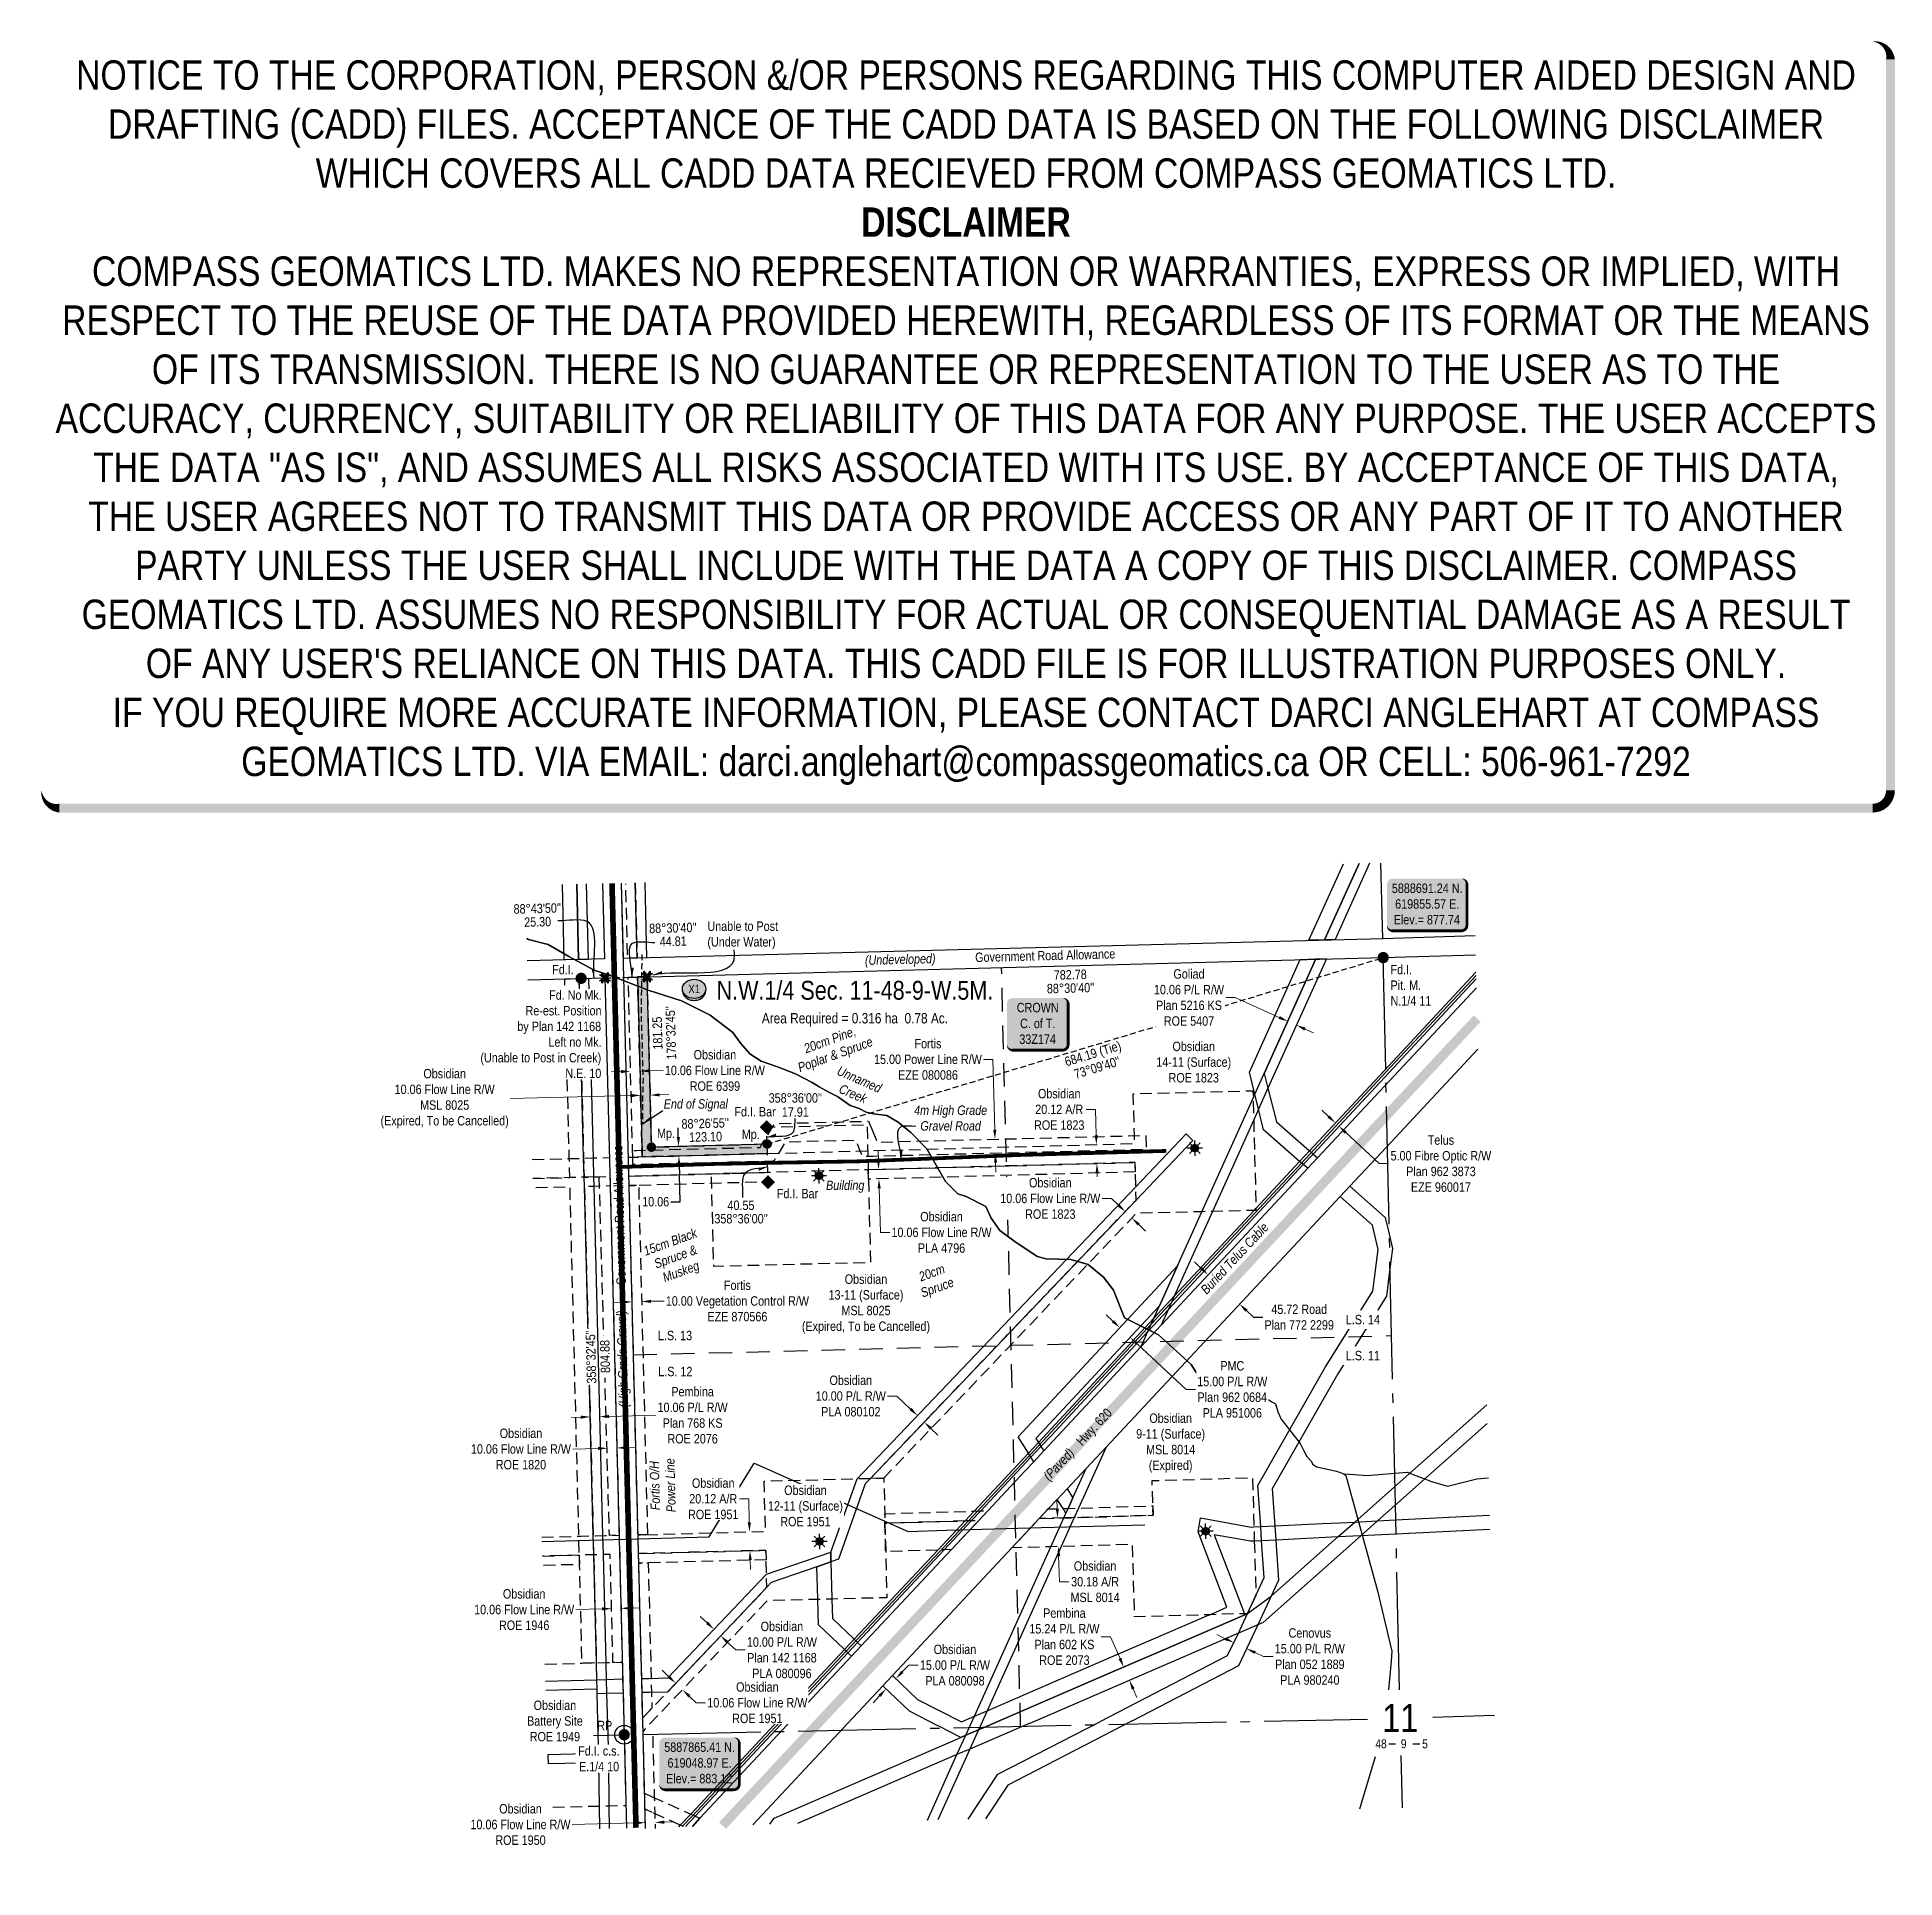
# Model space of a CAD drawing. Extents: x 618425 to 620399, y 5887713 to 5889669.
import ezdxf
from ezdxf.enums import TextEntityAlignment as Align

# ---------------------------------------------------------------- set-up
doc = ezdxf.new("R2010")
doc.units = 0
doc.header["$LTSCALE"] = 5
doc.header["$PDMODE"] = 34
doc.header["$PDSIZE"] = 0.03
for name, pattern in [('foc-ACCESSROAD', [3.75, 2.5, -1.25]), ('foc-FLOWLINE', [3.75, 2.5, -1.25]), ('foc-LSD', [8, 5, -3]), ('foc-QUARTERLINE', [33, 25, -3, 2, -3]), ('foc-TIELINE', [1.875, 1.25, -0.625]), ('foc-WHEELTRACKS', [2, 0.4, -1.6]), ('UG_PIPE', [1.875, 1.25, -0.625])]:
    doc.linetypes.add(name, pattern=pattern)
doc.layers.get('Defpoints').update_dxf_attribs({"color": 9})
for name, color, linetype in [('10', 1, 'Continuous'), ('35', 37, 'Continuous'), ('9', 3, 'Continuous'), ('AS-OWNER', 7, 'Continuous'), ('AS-PIPE-UG', 44, 'UG_PIPE'), ('AS-PIPE-UG-T', 44, 'Continuous'), ('AS-POWER', 104, 'foc-POWER'), ('AS-ROADS', 254, 'Continuous'), ('AS-TELUS', 224, 'foc-TEL'), ('C-AR', 13, 'foc-ACCESSROAD'), ('C-FLOWLINE', 13, 'foc-FLOWLINE'), ('C-RW', 13, 'Continuous'), ('C-SYMBOL', 7, 'Continuous'), ('C-WS', 13, 'foc-ACCESSROAD'), ('C-WS-S', 8, 'Continuous'), ('DETAIL-T', 7, 'Continuous'), ('F-EZE', 190, 'foc-FLOWLINE'), ('F-RW', 190, 'Continuous'), ('L-AREAREQUIRED', 7, 'Continuous'), ('L-BD', 7, 'Continuous'), ('L-MON', 1, 'Continuous'), ('L-ROAD-T', 7, 'Continuous'), ('L-SEC', 7, 'Continuous'), ('L-SECLBL', 7, 'Continuous'), ('L-SECQ', 8, 'foc-QUARTERLINE'), ('L-SECTION-LSD', 7, 'foc-LSD'), ('L-TIE', 7, 'foc-TIELINE'), ('L-TITLEDB', 4, 'Continuous'), ('L-TITLEDB-T', 4, 'Continuous'), ('P-CROSSINGS', 250, 'Continuous'), ('P-PROPOSED', 10, 'Continuous'), ('P-PROPOSED-H', 21, 'Continuous'), ('T-BUSH-T', 110, 'Continuous'), ('T-WATER', 160, 'Continuous'), ('T-WATER-P3', 160, 'foc-WHEELTRACKS'), ('T-WATER-T', 170, 'Continuous')]:
    doc.layers.add(name, color=color, linetype=linetype)
doc.layers.add('AS-STRUCTURE', color=7, linetype='Continuous', lineweight=30, true_color=0x595959)
doc.layers.add('AS-STRUCTURE-H', color=7, linetype='Continuous', true_color=0xa8a8a8)
doc.layers.add('AS-STRUCTURE-T', color=7, linetype='Continuous', true_color=0x454545)
for name, color, linetype, lineweight in [('C-AR-T', 13, 'Continuous', 9), ('C-FLOWLINE-T', 13, 'Continuous', 9), ('C-RW-T', 13, 'Continuous', 9), ('C-WS-T', 13, 'Continuous', 9), ('F-EZE-T', 190, 'Continuous', 9), ('F-RW-T', 190, 'Continuous', 9), ('T-TEXT', 48, 'Continuous', 18)]:
    doc.layers.add(name, color=color, linetype=linetype, lineweight=lineweight)
doc.layers.add('DISCLAIMER', color=7, linetype='Continuous', plot=False)
doc.styles.add('100L', font='ARIALN.TTF', dxfattribs={"height": 11})
doc.styles.add('175L', font='ARIALN.TTF', dxfattribs={"height": 20})
doc.styles.add('80', font='ARIALN.TTF', dxfattribs={"height": 10})
doc.styles.add('80CG', font='ARIALN.TTF', dxfattribs={"height": 10})
doc.styles.add('80L', font='ARIALN.TTF', dxfattribs={"height": 10})
doc.styles.add('80LS', font='ARIALNI.TTF', dxfattribs={"height": 10})
doc.styles.add('Crossing', font='ARIALN.TTF', dxfattribs={"height": 10})
doc.styles.add('foc-LtypeFont', font='ARIALN.TTF', dxfattribs={"height": 7.35})
doc.styles.add('SIMPLEX', font='ARIALN.TTF')
doc.linetypes.add('foc-POWER', pattern='A,6,-1,["P",foc-LtypeFont,S=0.2,R=0,X=-0.625,Y=-0.75],-1.24,4', length=12.24)
doc.linetypes.add('foc-POWER-NOLINE', pattern='A,0,-4,["P",foc-LtypeFont,S=0.2,R=0,X=-0.625,Y=-0.75],-8.24', length=12.24)
doc.linetypes.add('foc-TEL', pattern='A,2,-1,["T",foc-LtypeFont,S=0.2,R=0,X=-0.425,Y=-0.75],-1.24,8', length=12.24)
doc.linetypes.add('foc-TOPO-flowdirection-NOLINE', pattern='A,0,[">",foc-LtypeFont,S=0.3,R=0,X=0,Y=-0.945],-20,[">",foc-LtypeFont,S=0.3,R=0,X=0,Y=-0.945],0', length=20)
doc.dimstyles.new('Compass 5 000', dxfattribs={"dimscale": 5, "dimtxt": 9, "dimasz": 2, "dimexe": 0.2, "dimexo": 0.0625, "dimgap": 0.5, "dimtad": 0, "dimtih": 1, "dimtoh": 1, "dimzin": 0, "dimdsep": 46, "dimtxsty": '80CG', "dimcen": 0.1, "dimse1": 1, "dimse2": 1, "dimclrd": 256, "dimclrt": 256, "dimaunit": 1, "dimadec": 4, "dimazin": 0, "dimtfac": 0.06, "dimtofl": 0, "dimtmove": 0, "dimatfit": 1, "dimfxl": 0.2, "dimtolj": 1, "dimtzin": 0, "dimlwd": -1, "dimarcsym": 0})

msp = doc.modelspace()

# ---------------------------------------------------------------- texts
at = {"layer": 'AS-POWER', "insert": (619089.853, 5888130.321), "char_height": 10, "width": 57.1191, "attachment_point": 5, "rotation": 91.349949, "style": '80CG'}
msp.add_mtext('\\A1;{\\fArial Narrow|b0|i1|c0|p34;Fortis O/H\\PPower Line}', dxfattribs=at)
at = {"layer": 'AS-TELUS', "insert": (619697.652, 5888371.616), "char_height": 10, "width": 97.23506, "attachment_point": 5, "rotation": 46.92239, "style": '80CG'}
msp.add_mtext('\\A1;{\\fArial Narrow|b0|i1|c0|p34;Buried Telus Cable}', dxfattribs=at)
at = {"layer": 'C-SYMBOL', "color": 3, "style": '175L'}
msp.add_text('N.W.1/4 Sec. 11-48-9-W.5M.', height=20, dxfattribs=at).set_placement((619294.188, 5888640.514), align=Align.BOTTOM_CENTER)
at = {"layer": 'C-WS-T', "insert": (619654.218, 5888580.145), "char_height": 10, "width": 78.99495, "attachment_point": 5, "style": '80CG'}
msp.add_mtext('\\A1;Obsidian\\P14-11 (Surface)\\PROE 1823', dxfattribs=at)
at = {"layer": 'L-AREAREQUIRED', "color": 5, "style": '100L'}
msp.add_text('Area Required = 0.316 ha  0.78 Ac.', height=11, dxfattribs=at).set_placement((619294.188, 5888618.014), align=Align.BOTTOM_CENTER)
at = {"layer": 'L-BD', "style": '80L'}
for s, height, rotation, p in [("88°43'50''", 9.9964, 1.4891, (618956.654, 5888743.48)), ('25.30', 9.9964, 1.4891, (618957.024, 5888729.24)), ("88°30'40''", 9.9964, 1.4891, (619100.715, 5888722.81)), ('44.81', 9.9964, 1.4891, (619101.086, 5888708.57)), ('782.78', 9.9964, 1.4891, (619523.006, 5888673.094)), ("88°30'40''", 9.9964, 1.4891, (619523.376, 5888658.854)), ("178°32'45''", 9.99643, 91.454, (619098.594, 5888611.289)), ('181.25', 9.9964, 91.454, (619084.354, 5888610.928)), ('684.19 (Tie)', 9.99643, 16.8392, (619547.416, 5888588.051)), ("73°09'40''", 9.9964, 16.8392, (619551.542, 5888574.417)), ('123.10', 9.9964, 1.5513, (619135.475, 5888500.831))]:
    msp.add_text(s, height=height, rotation=rotation, dxfattribs=at).set_placement(p, align=Align.MIDDLE)
for s, height, p in [("358°36'00''", 9.99643, (619230.887, 5888542.114)), ('17.91', 9.9964, (619230.848, 5888527.12)), ('40.55', 9.9964, (619173.093, 5888428.031)), ("358°36'00''", 9.99643, (619173.219, 5888413.787))]:
    msp.add_text(s, height=height, dxfattribs=at).set_placement(p, align=Align.MIDDLE)
at = {"layer": 'L-ROAD-T', "style": '80L'}
msp.add_text('Government Road Allowance', height=9.99643, rotation=1.489099, dxfattribs=at).set_placement((619496.405, 5888693.394), align=Align.MIDDLE_CENTER)
at = {"layer": 'T-BUSH-T', "attachment_point": 2, "rotation": 20, "style": '80LS'}
for s, insert, char_height, width in [('20cm Pine,\\PPoplar & Spruce', (619265.834, 5888608.657), 9.99643, 83.20122), ('20cm\\PSpruce', (619374.146, 5888361.174), 9.9964, 36.09664)]:
    msp.add_mtext(s, dxfattribs=dict(at, insert=insert, char_height=char_height, width=width))
at = {"layer": 'T-TEXT', "style": '80LS'}
msp.add_text('(Undeveloped)', height=9.99643, rotation=1.489099, dxfattribs=at).set_placement((619342.325, 5888689.388), align=Align.MIDDLE_CENTER)
at = {"layer": 'T-TEXT', "insert": (619395.907, 5888534.043), "char_height": 9.99643, "width": 77.46657, "attachment_point": 2, "style": '80LS'}
msp.add_mtext('4m High Grade\\PGravel Road', dxfattribs=at)
at = {"layer": 'T-WATER-T', "insert": (619277.633, 5888576.61), "char_height": 9.99712, "attachment_point": 1, "rotation": 336.359065, "style": '80L'}
msp.add_mtext_dynamic_manual_height_columns('\\pi0.60576,t130.57;{\\fArial Narrow|b0|i1|c0|p34;Unnamed \\P\\pi10.098,t140.06;Creek}', width=50.3106, gutter_width=50, heights=[0], dxfattribs=at)

# ---------------------------------------------------------------- blocks, each defined once
blk = doc.blocks.new('*D427')
at = {"layer": 'C-FLOWLINE-T', "transparency": 16777216}
for p, q in [((619549.8, 5888529.9), (619539.8, 5888529.9)), ((619550.5, 5888502.5), (619549.8, 5888529.9)), ((619551.5, 5888462.4), (619551.8, 5888452.4))]:
    blk.add_line(p, q, dxfattribs=at)
for points in [[(619552.2, 5888502.6), (619548.8, 5888502.5), (619550.8, 5888492.5)], [(619553.2, 5888462.4), (619549.9, 5888462.4), (619551.3, 5888472.4)]]:
    blk.add_solid(points, dxfattribs=at)
at = {"layer": 'Defpoints', "color": 0, "transparency": 16777216}
for p in [(619550.8, 5888492.5), (619558.1, 5888492.7), (619558.6, 5888472.6)]:
    blk.add_point(p, dxfattribs=at)
at = {"layer": 'C-FLOWLINE-T', "transparency": 16777216, "insert": (619511.3, 5888529.9), "char_height": 10, "attachment_point": 5, "style": '80CG'}
blk.add_mtext('\\A1;Obsidian\\P20.12 A/R\\PROE 1823', dxfattribs=at)
blk = doc.blocks.new('*D428')
at = {"layer": 'C-FLOWLINE-T', "transparency": 16777216}
for p, q in [((619566.8, 5888435.3), (619556.8, 5888435.3)), ((619574, 5888428.4), (619566.8, 5888435.3)), ((619595.8, 5888407.6), (619603, 5888400.7))]:
    blk.add_line(p, q, dxfattribs=at)
for points in [[(619575.2, 5888429.6), (619572.9, 5888427.1), (619581.3, 5888421.4)], [(619596.9, 5888408.8), (619594.6, 5888406.4), (619588.5, 5888414.5)]]:
    blk.add_solid(points, dxfattribs=at)
at = {"layer": 'Defpoints', "color": 0, "transparency": 16777216}
for p in [(619581.3, 5888421.4), (619540.7, 5888378.9), (619548, 5888372)]:
    blk.add_point(p, dxfattribs=at)
at = {"layer": 'C-FLOWLINE-T', "transparency": 16777216, "insert": (619501.8, 5888435.3), "char_height": 10, "attachment_point": 5, "style": '80CG', "bg_fill": 3, "box_fill_scale": 1.1, "bg_fill_color": 256, "bg_fill_true_color": 13158600, "bg_fill_transparency": 0}
blk.add_mtext('\\A1;Obsidian\\P10.06 Flow Line R/W\\PROE 1823', dxfattribs=at)
blk = doc.blocks.new('*D429')
at = {"layer": 'C-RW-T', "transparency": 16777216}
for p, q in [((619338.9, 5888225.3), (619328.9, 5888225.3)), ((619353.3, 5888211.5), (619338.9, 5888225.3)), ((619375, 5888190.8), (619382.3, 5888183.9))]:
    blk.add_line(p, q, dxfattribs=at)
for points in [[(619354.5, 5888212.7), (619352.2, 5888210.3), (619360.6, 5888204.6)], [(619376.2, 5888192), (619373.9, 5888189.6), (619367.8, 5888197.7)]]:
    blk.add_solid(points, dxfattribs=at)
at = {"layer": 'Defpoints', "color": 0, "transparency": 16777216}
for p in [(619414.9, 5888261.6), (619422.2, 5888254.7), (619360.6, 5888204.6)]:
    blk.add_point(p, dxfattribs=at)
at = {"layer": 'C-RW-T', "transparency": 16777216, "insert": (619289.8, 5888225.3), "char_height": 10, "attachment_point": 5, "style": '80CG'}
blk.add_mtext('\\A1;Obsidian\\P10.00 P/L R/W\\PPLA 080102', dxfattribs=at)
blk = doc.blocks.new('*D430')
at = {"layer": 'Defpoints', "color": 0, "transparency": 16777216}
for p in [(619575.7, 5888298), (619523.6, 5888242), (619534.6, 5888231.8)]:
    blk.add_point(p, dxfattribs=at)
at = {"layer": 'F-RW-T', "transparency": 16777216}
for p, q in [((619568.4, 5888304.8), (619561.1, 5888311.6)), ((619594, 5888280.9), (619646.1, 5888232.4)), ((619646.1, 5888232.4), (619656.1, 5888232.4))]:
    blk.add_line(p, q, dxfattribs=at)
for points in [[(619569.5, 5888306), (619567.2, 5888303.6), (619575.7, 5888298)], [(619595.1, 5888282.1), (619592.9, 5888279.7), (619586.7, 5888287.7)]]:
    blk.add_solid(points, dxfattribs=at)
at = {"layer": 'F-RW-T', "transparency": 16777216, "insert": (619695.2, 5888232.4), "char_height": 10, "attachment_point": 5, "style": '80CG', "bg_fill": 3, "box_fill_scale": 1.1, "bg_fill_color": 256, "bg_fill_true_color": 13158600, "bg_fill_transparency": 0}
blk.add_mtext('\\A1;PMC\\P15.00 P/L R/W\\PPlan 962 0684\\PPLA 951006', dxfattribs=at)
blk = doc.blocks.new('*D431')
at = {"layer": 'C-AR-T', "transparency": 16777216}
for p, q in [((619509.2, 5888105.6), (619508.9, 5888115.6)), ((619510.7, 5888055.4), (619511.5, 5888028)), ((619511.5, 5888028), (619521.5, 5888028))]:
    blk.add_line(p, q, dxfattribs=at)
for points in [[(619510.9, 5888105.6), (619507.6, 5888105.5), (619509.5, 5888095.6)], [(619512.4, 5888055.5), (619509, 5888055.4), (619510.4, 5888065.4)]]:
    blk.add_solid(points, dxfattribs=at)
at = {"layer": 'Defpoints', "color": 0, "transparency": 16777216}
for p in [(619550.1, 5888096.8), (619510.4, 5888065.4), (619551, 5888066.6)]:
    blk.add_point(p, dxfattribs=at)
at = {"layer": 'C-AR-T', "transparency": 16777216, "insert": (619549.4, 5888028), "char_height": 10, "attachment_point": 5, "style": '80CG'}
blk.add_mtext('\\A1;Obsidian\\P30.18 A/R\\PMSL 8014', dxfattribs=at)
blk = doc.blocks.new('*D432')
at = {"layer": 'C-RW-T', "transparency": 16777216}
for p, q in [((619344.5, 5887932.1), (619351.4, 5887939.4)), ((619351.4, 5887939.4), (619361.4, 5887939.4)), ((619320.4, 5887906.8), (619313.5, 5887899.5))]:
    blk.add_line(p, q, dxfattribs=at)
for points in [[(619343.3, 5887933.3), (619345.7, 5887931), (619337.6, 5887924.9)], [(619319.2, 5887907.9), (619321.6, 5887905.6), (619327.3, 5887914)]]:
    blk.add_solid(points, dxfattribs=at)
at = {"layer": 'Defpoints', "color": 0, "transparency": 16777216}
for p in [(619337.6, 5887924.9), (619358, 5887905.5), (619347.6, 5887894.6)]:
    blk.add_point(p, dxfattribs=at)
at = {"layer": 'C-RW-T', "transparency": 16777216, "insert": (619400.5, 5887939.4), "char_height": 10, "attachment_point": 5, "style": '80CG'}
blk.add_mtext('\\A1;Obsidian\\P15.00 P/L R/W\\PPLA 080098', dxfattribs=at)
blk = doc.blocks.new('*D433')
at = {"layer": 'Defpoints', "color": 0, "transparency": 16777216}
for p in [(619559.3, 5887928.4), (619579.8, 5887937.3), (619565.4, 5887914.4)]:
    blk.add_point(p, dxfattribs=at)
at = {"layer": 'F-RW-T', "transparency": 16777216}
for p, q in [((619565.9, 5887969.6), (619555.9, 5887969.6)), ((619575.9, 5887946.5), (619565.9, 5887969.6)), ((619589.9, 5887914.1), (619593.8, 5887904.9))]:
    blk.add_line(p, q, dxfattribs=at)
for points in [[(619577.4, 5887947.2), (619574.3, 5887945.8), (619579.8, 5887937.3)], [(619591.4, 5887914.7), (619588.3, 5887913.4), (619585.9, 5887923.3)]]:
    blk.add_solid(points, dxfattribs=at)
at = {"layer": 'F-RW-T', "transparency": 16777216, "insert": (619516.8, 5887969.6), "char_height": 10, "attachment_point": 5, "style": '80CG'}
blk.add_mtext('\\A1;Pembina\\P15.24 P/L R/W\\PPlan 602 KS\\PROE 2073', dxfattribs=at)
blk = doc.blocks.new('*D434')
at = {"layer": 'Defpoints', "color": 0, "transparency": 16777216}
for p in [(619832.8, 5888545.5), (619836.4, 5888542.1), (619804.8, 5888515.5)]:
    blk.add_point(p, dxfattribs=at)
at = {"layer": 'F-RW-T', "transparency": 16777216}
for p, q in [((619797.5, 5888522.3), (619790.2, 5888529.1)), ((619815.8, 5888505.3), (619851.2, 5888472.3)), ((619851.2, 5888472.3), (619861.2, 5888472.3))]:
    blk.add_line(p, q, dxfattribs=at)
for points in [[(619798.7, 5888523.5), (619796.4, 5888521.1), (619804.8, 5888515.5)], [(619816.9, 5888506.5), (619814.7, 5888504), (619808.5, 5888512.1)]]:
    blk.add_solid(points, dxfattribs=at)
at = {"layer": 'F-RW-T', "transparency": 16777216, "insert": (619916.9, 5888472.3), "char_height": 10, "attachment_point": 5, "style": '80CG'}
blk.add_mtext('\\A1;Telus\\P5.00 Fibre Optic R/W\\PPlan 962 3873\\PEZE 960017', dxfattribs=at)
blk = doc.blocks.new('L-SECLBL')
at = {"layer": '9', "color": 7}
for p, q in [((-5.1, -27.8), (-12.3, -27.8)), ((20.7, -27.8), (13.5, -27.8))]:
    blk.add_line(p, q, dxfattribs=at)
at = {"layer": '10', "color": 2, "style": 'SIMPLEX'}
blk.add_attdef('SEC', text='', height=30, dxfattribs=at).set_placement((0, 0), align=Align.MIDDLE)
at = {"layer": '10', "color": 5, "style": '80L'}
blk.add_attdef('TWP', text='', height=9.5, dxfattribs=at).set_placement((-14.4, -27.4), align=Align.MIDDLE_RIGHT)
blk.add_attdef('RGE', text='', height=9.5, dxfattribs=at).set_placement((3.6, -27.4), align=Align.MIDDLE_CENTER)
blk.add_attdef('MER', text='', height=9.5, dxfattribs=at).set_placement((23.2, -27.4), align=Align.MIDDLE_LEFT)
blk = doc.blocks.new('*D435')
at = {"layer": 'C-RW-T', "transparency": 16777216}
for p, q in [((619137.1, 5887984.3), (619129.9, 5887991.1)), ((619158.9, 5887963.6), (619167.5, 5887955.5)), ((619167.5, 5887955.5), (619177.5, 5887955.5))]:
    blk.add_line(p, q, dxfattribs=at)
for points in [[(619138.3, 5887985.5), (619136, 5887983.1), (619144.4, 5887977.4)], [(619160, 5887964.8), (619157.7, 5887962.4), (619151.6, 5887970.5)]]:
    blk.add_solid(points, dxfattribs=at)
at = {"layer": 'Defpoints', "color": 0, "transparency": 16777216}
for p in [(619144.4, 5887977.4), (619154.6, 5887988.2), (619161.9, 5887981.3)]:
    blk.add_point(p, dxfattribs=at)
at = {"layer": 'C-RW-T', "transparency": 16777216, "insert": (619216.6, 5887955.5), "char_height": 10, "attachment_point": 5, "style": '80CG'}
blk.add_mtext('\\A1;Obsidian\\P10.00 P/L R/W\\PPlan 142 1168\\PPLA 080096', dxfattribs=at)
blk = doc.blocks.new('*D436')
at = {"layer": 'C-AR-T', "transparency": 16777216}
for p, q in [((619181.3, 5888116.1), (619171.3, 5888116.1)), ((619181.9, 5888091), (619181.3, 5888116.1)), ((619183, 5888050.9), (619183.2, 5888040.9))]:
    blk.add_line(p, q, dxfattribs=at)
for points in [[(619183.6, 5888091.1), (619180.3, 5888091), (619182.2, 5888081)], [(619184.6, 5888051), (619181.3, 5888050.9), (619182.7, 5888060.9)]]:
    blk.add_solid(points, dxfattribs=at)
at = {"layer": 'Defpoints', "color": 0, "transparency": 16777216}
for p in [(619159.5, 5888080.5), (619182.2, 5888081), (619160, 5888060.3)]:
    blk.add_point(p, dxfattribs=at)
at = {"layer": 'C-AR-T', "transparency": 16777216, "insert": (619143.6, 5888116.1), "char_height": 10, "attachment_point": 5, "style": '80CG', "bg_fill": 3, "box_fill_scale": 1.1, "bg_fill_color": 256, "bg_fill_true_color": 13158600, "bg_fill_transparency": 0}
blk.add_mtext('\\A1;Obsidian\\P20.12 A/R\\PROE 1951', dxfattribs=at)
blk = doc.blocks.new('*D437')
at = {"layer": 'C-FLOWLINE-T', "transparency": 16777216}
for p, q in [((619096.5, 5887927), (619089.2, 5887933.9)), ((619118.2, 5887906.3), (619125.5, 5887899.4)), ((619125.5, 5887899.4), (619135.5, 5887899.4))]:
    blk.add_line(p, q, dxfattribs=at)
for points in [[(619097.6, 5887928.2), (619095.3, 5887925.8), (619103.7, 5887920.1)], [(619119.4, 5887907.5), (619117.1, 5887905.1), (619111, 5887913.2)]]:
    blk.add_solid(points, dxfattribs=at)
at = {"layer": 'Defpoints', "color": 0, "transparency": 16777216}
for p in [(619174.9, 5887995.1), (619182.2, 5887988.1), (619103.7, 5887920.1)]:
    blk.add_point(p, dxfattribs=at)
at = {"layer": 'C-FLOWLINE-T', "transparency": 16777216, "insert": (619190.5, 5887899.4), "char_height": 10, "attachment_point": 5, "style": '80CG', "bg_fill": 3, "box_fill_scale": 1.1, "bg_fill_color": 256, "bg_fill_true_color": 13158600, "bg_fill_transparency": 0}
blk.add_mtext('\\A1;Obsidian\\P10.06 Flow Line R/W\\PROE 1951', dxfattribs=at)
blk = doc.blocks.new('*D438')
at = {"layer": 'Defpoints', "color": 0, "transparency": 16777216}
for p in [(619067.5, 5888325.7), (619059.8, 5888232.8), (619069.8, 5888233.1)]:
    blk.add_point(p, dxfattribs=at)
at = {"layer": 'F-EZE-T', "transparency": 16777216}
for p, q in [((619047.5, 5888325.2), (619037.5, 5888324.9)), ((619077.5, 5888326), (619091.4, 5888326.3))]:
    blk.add_line(p, q, dxfattribs=at)
for points in [[(619047.4, 5888326.9), (619047.5, 5888323.5), (619057.5, 5888325.4)], [(619077.4, 5888327.6), (619077.5, 5888324.3), (619067.5, 5888325.7)]]:
    blk.add_solid(points, dxfattribs=at)
at = {"layer": 'F-EZE-T', "transparency": 16777216, "insert": (619169.3, 5888326.3), "char_height": 10, "attachment_point": 5, "style": '80CG', "bg_fill": 3, "box_fill_scale": 1.1, "bg_fill_color": 256, "bg_fill_true_color": 13158600, "bg_fill_transparency": 0}
blk.add_mtext('\\A1;Fortis\\P10.00 Vegetation Control R/W\\PEZE 870566', dxfattribs=at)
blk = doc.blocks.new('*D439')
at = {"layer": 'Defpoints', "color": 0, "transparency": 16777216}
for p in [(619012.7, 5888210.6), (619022.7, 5888210.8), (619022.9, 5888203.4)]:
    blk.add_point(p, dxfattribs=at)
at = {"layer": 'F-RW-T', "transparency": 16777216}
for p, q in [((619002.9, 5888202.9), (618992.9, 5888202.7)), ((619032.9, 5888203.7), (619082.7, 5888204.9))]:
    blk.add_line(p, q, dxfattribs=at)
for points in [[(619002.8, 5888204.6), (619002.9, 5888201.2), (619012.9, 5888203.2)], [(619032.9, 5888205.3), (619032.9, 5888202), (619022.9, 5888203.4)]]:
    blk.add_solid(points, dxfattribs=at)
at = {"layer": 'F-RW-T', "transparency": 16777216, "insert": (619121.7, 5888204.9), "char_height": 10, "attachment_point": 5, "style": '80CG'}
blk.add_mtext('\\A1;Pembina\\P10.06 P/L R/W\\PPlan 768 KS\\PROE 2076', dxfattribs=at)
blk = doc.blocks.new('*D440')
at = {"layer": 'Defpoints', "color": 0, "transparency": 16777216}
for p in [(619383.8, 5888496.8), (619443, 5888498.3), (619384.2, 5888481.8)]:
    blk.add_point(p, dxfattribs=at)
at = {"layer": 'F-RW-T', "transparency": 16777216}
for p, q in [((619440.9, 5888583.1), (619430.9, 5888583.1)), ((619442.8, 5888508.3), (619440.9, 5888583.1)), ((619443.6, 5888473.3), (619443.9, 5888463.3))]:
    blk.add_line(p, q, dxfattribs=at)
for points in [[(619444.4, 5888508.3), (619441.1, 5888508.2), (619443, 5888498.3)], [(619445.3, 5888473.3), (619442, 5888473.2), (619443.4, 5888483.3)]]:
    blk.add_solid(points, dxfattribs=at)
at = {"layer": 'F-RW-T', "transparency": 16777216, "insert": (619371.8, 5888583.1), "char_height": 10, "attachment_point": 5, "style": '80CG'}
blk.add_mtext('\\A1;Fortis\\P15.00 Power Line R/W\\PEZE 080086', dxfattribs=at)
blk = doc.blocks.new('*D441')
at = {"layer": 'Defpoints', "color": 0, "transparency": 16777216}
for p in [(619754.2, 5888623.5), (619735.9, 5888582.9), (619745.1, 5888578.8)]:
    blk.add_point(p, dxfattribs=at)
at = {"layer": 'F-RW-T', "transparency": 16777216}
for p, q in [((619698.3, 5888648.8), (619688.3, 5888648.8)), ((619745.1, 5888627.6), (619698.3, 5888648.8)), ((619772.5, 5888615.3), (619781.6, 5888611.2))]:
    blk.add_line(p, q, dxfattribs=at)
for points in [[(619745.8, 5888629.1), (619744.4, 5888626.1), (619754.2, 5888623.5)], [(619773.2, 5888616.8), (619771.8, 5888613.7), (619763.4, 5888619.4)]]:
    blk.add_solid(points, dxfattribs=at)
at = {"layer": 'F-RW-T', "transparency": 16777216, "insert": (619649.2, 5888648.8), "char_height": 10, "attachment_point": 5, "style": '80CG', "bg_fill": 3, "box_fill_scale": 1.1, "bg_fill_color": 256, "bg_fill_true_color": 13158600, "bg_fill_transparency": 0}
blk.add_mtext('\\A1;Goliad\\P10.06 P/L R/W\\PPlan 5216 KS\\PROE 5407', dxfattribs=at)
blk = doc.blocks.new('*D442')
at = {"layer": 'C-FLOWLINE-T', "transparency": 16777216}
for p, q in [((619021.2, 5888169.6), (618994.3, 5888169)), ((619051.2, 5888170.4), (619061.2, 5888170.7))]:
    blk.add_line(p, q, dxfattribs=at)
for points in [[(619021.2, 5888171.3), (619021.3, 5888168), (619031.2, 5888169.9)], [(619051.2, 5888172.1), (619051.3, 5888168.7), (619041.2, 5888170.2)]]:
    blk.add_solid(points, dxfattribs=at)
at = {"layer": 'Defpoints', "color": 0, "transparency": 16777216}
for p in [(619031.2, 5888169.9), (619031.5, 5888161.1), (619041.5, 5888161.4)]:
    blk.add_point(p, dxfattribs=at)
at = {"layer": 'C-FLOWLINE-T', "transparency": 16777216, "insert": (618939.3, 5888169), "char_height": 10, "attachment_point": 5, "style": '80CG'}
blk.add_mtext('\\A1;Obsidian\\P10.06 Flow Line R/W\\PROE 1820', dxfattribs=at)
blk = doc.blocks.new('*D443')
at = {"layer": 'C-FLOWLINE-T', "transparency": 16777216}
for p, q in [((619025.6, 5887999.1), (618997.7, 5887998.4)), ((619055.6, 5887999.9), (619065.6, 5888000.2))]:
    blk.add_line(p, q, dxfattribs=at)
for points in [[(619025.5, 5888000.8), (619025.6, 5887997.5), (619035.6, 5887999.4)], [(619055.5, 5888001.6), (619055.6, 5887998.2), (619045.6, 5887999.7)]]:
    blk.add_solid(points, dxfattribs=at)
at = {"layer": 'Defpoints', "color": 0, "transparency": 16777216}
for p in [(619035.6, 5887999.7), (619035.6, 5887999.4), (619045.6, 5888000)]:
    blk.add_point(p, dxfattribs=at)
at = {"layer": 'C-FLOWLINE-T', "transparency": 16777216, "insert": (618942.7, 5887998.4), "char_height": 10, "attachment_point": 5, "style": '80CG'}
blk.add_mtext('\\A1;Obsidian\\P10.06 Flow Line R/W\\PROE 1946', dxfattribs=at)
blk = doc.blocks.new('*U455')
h = blk.add_hatch(color=255)
edge = h.paths.add_edge_path()
edge.add_line((-26.5, -28.5), (26.5, -28.5))
edge.add_arc((26.5, -22.5), 6, 270, 360)
edge.add_line((32.5, -22.5), (32.5, 21))
edge.add_arc((26.5, 21), 6, 0, 90)
edge.add_line((26.5, 27), (-26.5, 27))
edge.add_arc((-26.5, 21), 6, 90, 180)
edge.add_line((-32.5, 21), (-32.5, -22.5))
edge.add_arc((-26.5, -22.5), 6, 180, 270)
at = {"color": 14, "flags": 128}
blk.add_lwpolyline([(-26.5, -28.5, 3, 3, 0), (26.5, -28.5, 3, 3, 0.414214), (32.5, -22.5, 3, 3, 0), (32.5, 21, 3, 0, 0.414214), (26.5, 27, 0, 0, 0), (-26.5, 27, 0, 0, 0.414214), (-32.5, 21, 0, 0, 0), (-32.5, -22.5, 0, 3, 0.414214)], format="xyseb", close=True, dxfattribs=at)
at = {"color": 14, "style": '80'}
blk.add_attdef('ENTER_TEXT_001', (-26.8, -4.9), '', height=10, dxfattribs=at)
blk = doc.blocks.new('*D452')
at = {"layer": 'C-FLOWLINE-T', "transparency": 16777216}
for p, q in [((619045.6, 5888570.1), (619035.6, 5888569.8)), ((619075.8, 5888570.9), (619090.4, 5888571.3))]:
    blk.add_line(p, q, dxfattribs=at)
for points in [[(619045.6, 5888571.8), (619045.7, 5888568.4), (619055.6, 5888570.4)], [(619075.8, 5888572.6), (619075.9, 5888569.2), (619065.8, 5888570.6)]]:
    blk.add_solid(points, dxfattribs=at)
at = {"layer": 'Defpoints', "color": 0, "transparency": 16777216}
for p in [(619065.8, 5888570.6), (619055.8, 5888565.2), (619065.9, 5888565.5)]:
    blk.add_point(p, dxfattribs=at)
at = {"layer": 'C-FLOWLINE-T', "transparency": 16777216, "insert": (619145.4, 5888571.3), "char_height": 10, "attachment_point": 5, "style": '80CG'}
blk.add_mtext('\\A1;Obsidian\\P10.06 Flow Line R/W\\PROE 6399', dxfattribs=at)
blk = doc.blocks.new('*D453')
at = {"layer": 'C-FLOWLINE-T', "transparency": 16777216}
for p, q in [((619061.5, 5887771.7), (618993.8, 5887770)), ((619091.7, 5887772.5), (619101.7, 5887772.8))]:
    blk.add_line(p, q, dxfattribs=at)
for points in [[(619061.5, 5887773.4), (619061.6, 5887770.1), (619071.5, 5887772)], [(619091.7, 5887774.2), (619091.8, 5887770.8), (619081.7, 5887772.2)]]:
    blk.add_solid(points, dxfattribs=at)
at = {"layer": 'Defpoints', "color": 0, "transparency": 16777216}
for p in [(619070.3, 5887820.2), (619080.5, 5887820.4), (619071.5, 5887772)]:
    blk.add_point(p, dxfattribs=at)
at = {"layer": 'C-FLOWLINE-T', "transparency": 16777216, "insert": (618938.8, 5887770), "char_height": 10, "attachment_point": 5, "style": '80CG'}
blk.add_mtext('\\A1;Obsidian\\P10.06 Flow Line R/W\\PROE 1950', dxfattribs=at)
blk = doc.blocks.new('fdia')
at = {"color": 255, "const_width": 1}
blk.add_lwpolyline([(-0.5, 0, 1), (0.5, 0, 1)], format="xyb", close=True, dxfattribs=at)
blk = doc.blocks.new('Fdiaa')
blk.add_blockref('fdia', (0, 0))
blk = doc.blocks.new('fdib')
at = {"color": 1, "const_width": 1.6}
blk.add_lwpolyline([(-0.4, 0, 1), (0.4, 0, 1)], format="xyb", close=True, dxfattribs=at)
at = {"color": 1}
blk.add_circle((0, 0), 0.8, dxfattribs=at)
blk = doc.blocks.new('Fdibb')
blk.add_blockref('fdib', (0, 0))
blk = doc.blocks.new('fdicc')
for name in ['Fdibb', 'Fdiaa']:
    blk.add_blockref(name, (0, 0))
blk = doc.blocks.new('FDI')
blk.add_blockref('fdicc', (0, 0))
blk = doc.blocks.new('PLIA')
at = {"color": 255, "const_width": 1}
blk.add_lwpolyline([(-0.5, 0, 1), (0.5, 0, 1)], format="xyb", close=True, dxfattribs=at)
blk = doc.blocks.new('PLIAA')
blk.add_blockref('PLIA', (0, 0))
blk = doc.blocks.new('PLIB')
at = {"color": 1}
blk.add_circle((0, 0), 0.8, dxfattribs=at)
blk = doc.blocks.new('PLIBB')
blk.add_blockref('PLIB', (0, 0))
blk = doc.blocks.new('PLICC')
for name in ['PLIAA', 'PLIBB']:
    blk.add_blockref(name, (0, 0))
blk = doc.blocks.new('PLI')
blk.add_blockref('PLICC', (0, 0))
blk = doc.blocks.new('TEMP')
h = blk.add_hatch(color=255)
h.dxf.hatch_style = 1
h.paths.add_polyline_path([(0, 0.25), (-0.67, 1.15), (-0.67, 0.67), (-1.15, 0.67), (-0.25, 0), (-1.15, -0.67), (-0.67, -0.67), (-0.67, -1.15), (0, -0.25), (0.67, -1.15), (0.67, -0.67), (1.15, -0.67), (0.25, 0), (1.15, 0.67), (0.67, 0.67), (0.67, 1.15)])
h.paths.add_polyline_path([(0.57, 0.85), (0.57, 0.57), (0.85, 0.57), (0.08, 0), (0.85, -0.57), (0.57, -0.57), (0.57, -0.85), (0, -0.08), (-0.57, -0.85), (-0.57, -0.57), (-0.85, -0.57), (-0.08, 0), (-0.85, 0.57), (-0.57, 0.57), (-0.57, 0.85), (0, 0.08)], flags=16)
h = blk.add_hatch(color=1)
h.dxf.hatch_style = 1
h.paths.add_polyline_path([(0, 0.08), (-0.57, 0.85), (-0.57, 0.57), (-0.85, 0.57), (-0.08, 0), (-0.85, -0.57), (-0.57, -0.57), (-0.57, -0.85), (0, -0.08), (0.57, -0.85), (0.57, -0.57), (0.85, -0.57), (0.08, 0), (0.85, 0.57), (0.57, 0.57), (0.57, 0.85)])
at = {"color": 1}
for p, q in [((-0.08, 0), (0.08, 0)), ((0, 0.08), (0, -0.08))]:
    blk.add_line(p, q, dxfattribs=at)
at = {"color": 255, "flags": 128}
blk.add_lwpolyline([(-0.25, 0), (-1.15, 0.67), (-0.67, 0.67), (-0.67, 1.15), (0, 0.25), (0.67, 1.15), (0.67, 0.67), (1.15, 0.67), (0.25, 0), (1.15, -0.67), (0.67, -0.67), (0.67, -1.15), (0, -0.25), (-0.67, -1.15), (-0.67, -0.67), (-1.15, -0.67)], close=True, dxfattribs=at)
at = {"color": 1, "flags": 128}
blk.add_lwpolyline([(-0.08, 0), (-0.85, 0.57), (-0.57, 0.57), (-0.57, 0.85), (0, 0.08), (0.57, 0.85), (0.57, 0.57), (0.85, 0.57), (0.08, 0), (0.85, -0.57), (0.57, -0.57), (0.57, -0.85), (0, -0.08), (-0.57, -0.85), (-0.57, -0.57), (-0.85, -0.57)], close=True, dxfattribs=at)
blk = doc.blocks.new('SMONA')
blk.add_hatch(color=255).paths.add_polyline_path([(0, -1.49), (1.49, 0), (0, 1.49), (-1.49, 0)])
blk = doc.blocks.new('SMONAA')
blk.add_blockref('SMONA', (0, 0))
blk = doc.blocks.new('SMONB')
at = {"color": 1}
blk.add_solid([(0, 1.2), (1.2, 0), (-1.2, 0), (0, -1.2)], dxfattribs=at)
blk = doc.blocks.new('SMONBB')
blk.add_blockref('SMONB', (0, 0))
blk = doc.blocks.new('SMONCC')
for name in ['SMONAA', 'SMONBB']:
    blk.add_blockref(name, (0, 0))
blk = doc.blocks.new('FDIBAR')
blk.add_blockref('SMONCC', (0, 0))
blk = doc.blocks.new('*D454')
at = {"layer": 'Defpoints', "color": 0, "transparency": 16777216}
for p in [(619695.5, 5887960.3), (619709, 5887954), (619710.4, 5887957)]:
    blk.add_point(p, dxfattribs=at)
at = {"layer": 'F-RW-T', "transparency": 16777216}
for p, q in [((619687.8, 5887967.5), (619678.7, 5887971.8)), ((619719.4, 5887952.7), (619728.5, 5887948.5)), ((619728.5, 5887948.5), (619738.5, 5887948.5))]:
    blk.add_line(p, q, dxfattribs=at)
for points in [[(619688.5, 5887969), (619687.1, 5887966), (619696.8, 5887963.3)], [(619720.1, 5887954.2), (619718.7, 5887951.2), (619710.4, 5887957)]]:
    blk.add_solid(points, dxfattribs=at)
at = {"layer": 'F-RW-T', "transparency": 16777216, "insert": (619777.6, 5887948.5), "char_height": 10, "attachment_point": 5, "style": '80CG'}
blk.add_mtext('\\A1;Cenovus\\P15.00 P/L R/W\\PPlan 052 1889\\PPLA 980240', dxfattribs=at)
blk = doc.blocks.new('*D456')
at = {"layer": 'Defpoints', "color": 0, "transparency": 16777216}
for p in [(619687, 5888372.9), (619720.5, 5888341.6), (619703, 5888322.9)]:
    blk.add_point(p, dxfattribs=at)
at = {"layer": 'L-TITLEDB-T', "transparency": 16777216}
for p, q in [((619662.2, 5888361), (619654.9, 5888367.8)), ((619710.3, 5888316.1), (619717.6, 5888309.2)), ((619717.6, 5888309.2), (619727.6, 5888309.2))]:
    blk.add_line(p, q, dxfattribs=at)
for points in [[(619663.4, 5888362.2), (619661.1, 5888359.8), (619669.5, 5888354.2)], [(619711.4, 5888317.3), (619709.2, 5888314.8), (619703, 5888322.9)]]:
    blk.add_solid(points, dxfattribs=at)
at = {"layer": 'L-TITLEDB-T', "transparency": 16777216, "insert": (619766.3, 5888309.2), "char_height": 10, "attachment_point": 5, "style": '80CG'}
blk.add_mtext('\\A1;45.72 Road\\PPlan 772 2299', dxfattribs=at)
blk = doc.blocks.new('*U457')
at = {"layer": '35', "color": 3}
blk.add_circle((0, 0), 10, dxfattribs=at)
at = {"layer": '35', "color": 3, "style": '80'}
blk.add_attdef('RP_001', (-28.6, 4.8), '', height=10, dxfattribs=at)
blk = doc.blocks.new('*D458')
at = {"layer": 'Defpoints', "color": 0, "transparency": 16777216}
for p in [(619105.3, 5888490.5), (619105.6, 5888480.5), (619107.1, 5888480.5)]:
    blk.add_point(p, dxfattribs=at)
at = {"layer": 'L-TITLEDB-T', "transparency": 16777216}
for p, q in [((619106.5, 5888500.6), (619106.3, 5888510.5)), ((619107.4, 5888470.5), (619107.6, 5888460.5)), ((619108.4, 5888431.8), (619107.6, 5888460.5)), ((619098.4, 5888431.8), (619108.4, 5888431.8))]:
    blk.add_line(p, q, dxfattribs=at)
for points in [[(619108.2, 5888500.6), (619104.9, 5888500.5), (619106.8, 5888490.6)], [(619109, 5888470.6), (619105.7, 5888470.5), (619107.1, 5888480.5)]]:
    blk.add_solid(points, dxfattribs=at)
at = {"layer": 'L-TITLEDB-T', "transparency": 16777216, "insert": (619082.5, 5888431.8), "char_height": 10, "attachment_point": 5, "style": '80CG'}
blk.add_mtext('\\A1;10.06', dxfattribs=at)
blk = doc.blocks.new('*U460')
h = blk.add_hatch(color=254)
edge = h.paths.add_edge_path()
edge.add_line((-36.5, -28.5), (36.5, -28.5))
edge.add_arc((36.5, -22.5), 6, 270, 360)
edge.add_line((42.5, -22.5), (42.5, 21))
edge.add_arc((36.5, 21), 6, 0, 90)
edge.add_line((36.5, 27), (-36.5, 27))
edge.add_arc((-36.5, 21), 6, 90, 180)
edge.add_line((-42.5, 21), (-42.5, -22.5))
edge.add_arc((-36.5, -22.5), 6, 180, 270)
at = {"color": 1, "flags": 128}
blk.add_lwpolyline([(-36.5, -28.5, 3, 3, 0), (36.5, -28.5, 3, 3, 0.414214), (42.5, -22.5, 3, 3, 0), (42.5, 21, 3, 0, 0.414214), (36.5, 27, 0, 0, 0), (-36.5, 27, 0, 0, 0.414214), (-42.5, 21, 0, 0, 0), (-42.5, -22.5, 0, 3, 0.414214)], format="xyseb", close=True, dxfattribs=at)
blk.add_lwpolyline([(-35.2, -14.9, 0, 10, 0), (0, 0, 5, 5, 0)], format="xyseb", dxfattribs=at)
at = {"color": 1, "style": '80'}
blk.add_attdef('ENTER_TEXT_001', (-36, -5), '', height=10, dxfattribs=at)
blk = doc.blocks.new('xing2')
h = blk.add_hatch(color=50)
h.dxf.hatch_style = 1
edge = h.paths.add_edge_path()
edge.add_ellipse((0, 0), major_axis=(-12.5, 0), ratio=0.816297, start_angle=0, end_angle=360)
h = blk.add_hatch(color=250)
h.dxf.hatch_style = 1
edge = h.paths.add_edge_path()
edge.add_ellipse((0, -2), major_axis=(-12.5, 0), ratio=0.816297, start_angle=0, end_angle=180)
edge.add_line((12.5, -2), (12.5, 0))
edge.add_ellipse((0, 0), major_axis=(-12.5, 0), ratio=0.816297, start_angle=0, end_angle=180, ccw=False)
edge.add_line((-12.5, 0), (-12.5, -2))
at = {"color": 250}
blk.add_ellipse((0, 0), major_axis=(-12.5, 0), ratio=0.816297, dxfattribs=at)
blk.add_ellipse((0, -2), major_axis=(-12.5, 0), ratio=0.816297, start_param=0, end_param=3.141593, dxfattribs=at)
at = {"color": 250, "style": 'Crossing'}
blk.add_attdef('CROSSING', text='', height=9, dxfattribs=at).set_placement((0.1, 0), align=Align.MIDDLE_CENTER)
at = {"color": 250, "style": 'Crossing', "flags": 1}
for tag, p in [('OWNER', (0.1, -12.5)), ('DESCRIPTION', (0.1, -25.8)), ('LOCATION', (0.1, -39.3)), ('DWG_REF', (0.1, -52.8))]:
    blk.add_attdef(tag, text='', height=9, dxfattribs=at).set_placement(p, align=Align.MIDDLE_CENTER)
blk = doc.blocks.new('*D479')
at = {"layer": 'C-RW-T', "transparency": 16777216}
for p, q in [((619319.1, 5888476.1), (619318.9, 5888486.1)), ((619319.9, 5888446.1), (619321.2, 5888399.2)), ((619321.2, 5888399.2), (619331.2, 5888399.2))]:
    blk.add_line(p, q, dxfattribs=at)
for points in [[(619320.8, 5888476.2), (619317.5, 5888476.1), (619319.4, 5888466.1)], [(619321.6, 5888446.1), (619318.3, 5888446), (619319.7, 5888456.1)]]:
    blk.add_solid(points, dxfattribs=at)
at = {"layer": 'Defpoints', "color": 0, "transparency": 16777216}
for p in [(619319.7, 5888456.1), (619341.5, 5888466.7), (619341.8, 5888456.7)]:
    blk.add_point(p, dxfattribs=at)
at = {"layer": 'C-RW-T', "transparency": 16777216, "insert": (619386.2, 5888399.2), "char_height": 10, "attachment_point": 5, "style": '80CG'}
blk.add_mtext('\\A1;Obsidian\\P10.06 Flow Line R/W\\PPLA 4796', dxfattribs=at)
blk = doc.blocks.new('*D480')
at = {"layer": 'C-WS-T', "transparency": 16777216}
for p, q in [((619056.5, 5888544.6), (618928.1, 5888541.4)), ((619086.5, 5888545.4), (619096.5, 5888545.6))]:
    blk.add_line(p, q, dxfattribs=at)
for points in [[(619056.4, 5888546.3), (619056.5, 5888542.9), (619066.5, 5888544.9)], [(619086.5, 5888547), (619086.6, 5888543.7), (619076.5, 5888545.1)]]:
    blk.add_solid(points, dxfattribs=at)
at = {"layer": 'Defpoints', "color": 0, "transparency": 16777216}
for p in [(619066.3, 5888551.8), (619076.3, 5888552.1), (619066.5, 5888544.9)]:
    blk.add_point(p, dxfattribs=at)
at = {"layer": 'C-WS-T', "transparency": 16777216, "insert": (618858.2, 5888541.4), "char_height": 10, "attachment_point": 5, "style": '80CG'}
blk.add_mtext('\\A1;Obsidian\\P10.06 Flow Line R/W\\PMSL 8025\\P(Expired, To be Cancelled)', dxfattribs=at)
blk = doc.blocks.new('GAS')
h = blk.add_hatch(color=255)
h.dxf.hatch_style = 1
edge = h.paths.add_edge_path()
edge.add_arc((0, 0), 0.9, 0, 360)
for p, q in [((-0.81, 0), (-1.62, 0)), ((-0.57, 0.57), (-1.14, 1.14)), ((0, 0.81), (0, 1.62)), ((0.57, 0.57), (1.14, 1.14)), ((1.62, 0), (0.81, 0)), ((-0.57, -0.57), (-1.14, -1.14)), ((0, -0.81), (0, -1.62)), ((1.14, -1.14), (0.57, -0.57))]:
    blk.add_line(p, q)
blk.add_circle((0, 0), 0.8)
blk = doc.blocks.new('Disclaimer_Legal')
at = {"layer": 'DISCLAIMER', "color": 254, "flags": 128}
blk.add_lwpolyline([(-3612.9, -1104.6, 37.5, 37.5, 0), (4096.1, -1104.6, 37.5, 37.5, 0.414214), (4171.1, -1029.6, 37.5, 37.5, 0), (4171.1, 2078.7, 37.5, 0, 0.414214), (4096.1, 2153.7, 0, 0, 0), (-3612.9, 2153.7, 0, 0, 0.414214), (-3687.9, 2078.7, 0, 0, 0), (-3687.9, -1029.6, 0, 37.5, 0.414214)], format="xyseb", close=True, dxfattribs=at)
at = {"layer": 'DISCLAIMER', "color": 254, "insert": (241.6, 533.9), "char_height": 125, "width": 7717.568, "attachment_point": 5, "style": '80'}
blk.add_mtext('NOTICE TO THE CORPORATION, PERSON &/OR PERSONS REGARDING THIS COMPUTER AIDED DESIGN AND DRAFTING (CADD) FILES. ACCEPTANCE OF THE CADD DATA IS BASED ON THE FOLLOWING DISCLAIMER WHICH COVERS ALL CADD DATA RECIEVED FROM COMPASS GEOMATICS LTD.\\P{\\fArial Narrow|b1|i0|c0|p34;DISCLAIMER}\\PCOMPASS GEOMATICS LTD. MAKES NO REPRESENTATION OR WARRANTIES, EXPRESS OR IMPLIED, WITH RESPECT TO THE REUSE OF THE DATA PROVIDED HEREWITH, REGARDLESS OF ITS FORMAT OR THE MEANS OF ITS TRANSMISSION. THERE IS NO GUARANTEE OR REPRESENTATION TO THE USER AS TO THE ACCURACY, CURRENCY, SUITABILITY OR RELIABILITY OF THIS DATA FOR ANY PURPOSE. THE USER ACCEPTS THE DATA "AS IS", AND ASSUMES ALL RISKS ASSOCIATED WITH ITS USE. BY ACCEPTANCE OF THIS DATA, THE USER AGREES NOT TO TRANSMIT THIS DATA OR PROVIDE ACCESS OR ANY PART OF IT TO ANOTHER PARTY UNLESS THE USER SHALL INCLUDE WITH THE DATA A COPY OF THIS DISCLAIMER. COMPASS GEOMATICS LTD. ASSUMES NO RESPONSIBILITY FOR ACTUAL OR CONSEQUENTIAL DAMAGE AS A RESULT OF ANY USER\'S RELIANCE ON THIS DATA. THIS CADD FILE IS FOR ILLUSTRATION PURPOSES ONLY.\\PIF YOU REQUIRE MORE ACCURATE INFORMATION, PLEASE CONTACT DARCI ANGLEHART AT COMPASS GEOMATICS LTD. VIA EMAIL: darci.anglehart@compassgeomatics.ca OR CELL: 506-961-7292', dxfattribs=at)

# ---------------------------------------------------------------- dimensions: what is measured, and where the dimension line sits
at = {"layer": 'C-AR-T'}
dim = msp.add_linear_dim(base=(619510.399, 5888065.418), p1=(619550.089, 5888096.793), p2=(619550.974, 5888066.608), angle=271.680253, text='Obsidian\\P30.18 A/R\\PMSL 8014', dimstyle='Compass 5 000', dxfattribs=at)
dim.commit()
dim.dimension.update_dxf_attribs({"geometry": '*D431', "text_midpoint": (619549.4, 5888027.968), "dimtype": 161})
at = {"layer": 'C-FLOWLINE-T'}
for base, p1, p2, angle, text, picture, middle in [((619550.755, 5888492.518), (619558.616, 5888472.58), (619558.105, 5888492.704), 91.45465, 'Obsidian\\P20.12 A/R\\PROE 1823', '*D427', (619511.271, 5888529.934)), ((619031.243, 5888169.902), (619041.456, 5888161.401), (619031.465, 5888161.147), 181.453921, 'Obsidian\\P10.06 Flow Line R/W\\PROE 1820', '*D442', (618939.328, 5888168.965)), ((619035.57, 5887999.397), (619045.554, 5887999.95), (619035.563, 5887999.697), 181.453926, 'Obsidian\\P10.06 Flow Line R/W\\PROE 1946', '*D443', (618942.698, 5887998.436)), ((619071.528, 5887771.987), (619080.489, 5887820.409), (619070.304, 5887820.151), 181.454794, 'Obsidian\\P10.06 Flow Line R/W\\PROE 1950', '*D453', (618938.776, 5887770.013))]:
    dim = msp.add_linear_dim(base=base, p1=p1, p2=p2, angle=angle, text=text, dimstyle='Compass 5 000', dxfattribs=at)
    dim.commit()
    dim.dimension.update_dxf_attribs({"geometry": picture, "text_midpoint": middle, "dimtype": 161})
at = {"layer": 'C-RW-T'}
for base, p1, p2, angle, text, picture, middle in [((619360.564, 5888204.636), (619422.183, 5888254.727), (619414.946, 5888261.632), 136.344423, 'Obsidian\\P10.00 P/L R/W\\PPLA 080102', '*D429', (619289.794, 5888225.325)), ((619337.589, 5887924.886), (619347.649, 5887894.636), (619357.974, 5887905.484), 46.415538, 'Obsidian\\P15.00 P/L R/W\\PPLA 080098', '*D432', (619400.464, 5887939.373))]:
    dim = msp.add_linear_dim(base=base, p1=p1, p2=p2, angle=angle, text=text, dimstyle='Compass 5 000', dxfattribs=at)
    dim.commit()
    dim.dimension.update_dxf_attribs({"geometry": picture, "text_midpoint": middle, "dimtype": 161})
at = {"layer": 'F-RW-T'}
for base, p1, p2, angle, text, picture, middle in [((619804.845, 5888515.469), (619836.413, 5888542.055), (619832.767, 5888545.451), 137.03755, 'Telus\\P5.00 Fibre Optic R/W\\PPlan 962 3873\\PEZE 960017', '*D434', (619916.902, 5888472.3)), ((619579.817, 5887937.318), (619565.371, 5887914.39), (619559.295, 5887928.449), 113.370809, 'Pembina\\P15.24 P/L R/W\\PPlan 602 KS\\PROE 2073', '*D433', (619516.768, 5887969.63))]:
    dim = msp.add_linear_dim(base=base, p1=p1, p2=p2, angle=angle, text=text, dimstyle='Compass 5 000', dxfattribs=at)
    dim.commit()
    dim.dimension.update_dxf_attribs({"geometry": picture, "text_midpoint": middle, "dimtype": 161})
at = {"layer": 'F-RW-T', "color": 6}
dim = msp.add_aligned_dim(p1=(619695.455, 5887960.341), p2=(619708.981, 5887954.009), distance=3.252, text='Cenovus\\P15.00 P/L R/W\\PPlan 052 1889\\PPLA 980240', dimstyle='Compass 5 000', dxfattribs=at)
dim.commit()
dim.dimension.update_dxf_attribs({"geometry": '*D454', "text_midpoint": (619777.559, 5887948.476)})

# ---------------------------------------------------------------- hatches: boundary and pattern name
at = {"layer": 'AS-STRUCTURE-H'}
h = msp.add_hatch(color=256, dxfattribs=at)
h.dxf.hatch_style = 1
h.paths.add_polyline_path([(619254.747, 5888457.57), (619253.99, 5888460.506), (619256.896, 5888461.197), (619257.653, 5888458.261)])
at = {"layer": 'P-PROPOSED-H'}
h = msp.add_hatch(color=256, dxfattribs=at)
h.dxf.hatch_style = 1
h.paths.add_polyline_path([(619063.279, 5888670.643), (619068.132, 5888479.447), (619201.188, 5888483.051), (619200.943, 5888493.104), (619077.929, 5888489.773), (619073.332, 5888670.904)])

# ---------------------------------------------------------------- linework, layer by layer
at = {"layer": 'AS-PIPE-UG', "flags": 128}
msp.add_lwpolyline([(619067.771, 5888694.672), (619066.978, 5888635.766), (619067.235, 5888618.634), (619068.07, 5888598.422), (619068.319, 5888579.447), (619069.038, 5888563.764), (619068.642, 5888549.04), (619068.482, 5888536.794), (619068.343, 5888517.529), (619068.538, 5888514.745)], dxfattribs=at)
at = {"layer": 'AS-POWER', "linetype": 'foc-POWER-NOLINE', "flags": 128}
msp.add_lwpolyline([(619071.591, 5887766.792), (619069.077, 5887865.833), (619048.659, 5888670.263), (619046.103, 5888770.448)], dxfattribs=at)
at = {"layer": 'AS-POWER', "flags": 128}
msp.add_lwpolyline([(618961.613, 5888070.937), (619139.144, 5888075.763), (619187.053, 5888154.167), (619350.71, 5888081.445), (619391.6, 5888082.944), (619492.597, 5888085.723), (619602.284, 5888088.508)], dxfattribs=at)
at = {"layer": 'AS-ROADS', "flags": 128}
for points, const_width in [([(619036.051, 5888770.169), (619038.083, 5888690.102), (619059.022, 5887865.662), (619061.539, 5887766.525)], 5.998), ([(619153.516, 5887768.918), (619234.04, 5887855.123), (619307.283, 5887933.233), (619317.547, 5887944.204), (619413.362, 5888046.465), (619442.458, 5888077.524), (619452.1, 5888087.819), (619491.571, 5888129.965), (619500.931, 5888139.981), (619511.556, 5888151.333), (619614.972, 5888262.279), (619636.271, 5888285.135), (619792.092, 5888451.78), (619802.367, 5888462.769), (619873.71, 5888539.057), (619955.396, 5888626.399)], 9.993), ([(619045.749, 5888468.736), (619145.628, 5888471.975), (619223.061, 5888473.476), (619297.355, 5888474.702), (619366.612, 5888477.36), (619468.163, 5888481.462), (619625.088, 5888485.809)], 4)]:
    msp.add_lwpolyline(points, dxfattribs=dict(at, const_width=const_width))
at = {"layer": 'AS-STRUCTURE', "flags": 128}
msp.add_lwpolyline([(619254.747, 5888457.57), (619253.99, 5888460.506), (619256.896, 5888461.197), (619257.653, 5888458.261)], close=True, dxfattribs=at)
at = {"layer": 'AS-TELUS', "flags": 128}
msp.add_lwpolyline([(619110.618, 5887767.805), (619121.466, 5887779.395), (619204.789, 5887868.666), (619284.984, 5887954.196), (619383.961, 5888059.945), (619480.386, 5888162.978), (619613.77, 5888306.537), (619768.632, 5888472.789), (619858.443, 5888569.353), (619954.262, 5888672.259)], dxfattribs=at)
at = {"layer": 'C-AR'}
msp.add_lwpolyline([(619111.956, 5887767.84), (619108.641, 5887769.339), (619079.141, 5887782.668), (619071.098, 5887786.237), (619070.668, 5887803.165), (619078.688, 5887799.605), (619119.639, 5887781.102), (619124.448, 5887778.929), (619129.475, 5887776.657), (619121.458, 5887768.086)], dxfattribs=at)
at = {"layer": 'C-FLOWLINE', "flags": 128}
for points in [[(619060.735, 5888770.839), (619062.768, 5888690.749), (619052.715, 5888690.488), (619050.706, 5888769.656)], [(618951.83, 5888456.529), (618991.155, 5888457.527), (618990.644, 5888477.652), (618985.799, 5888668.629), (619001.052, 5888669.025), (619005.889, 5888478.039), (619006.399, 5888457.915), (619016.452, 5888458.169), (619021.631, 5888458.301), (619033.912, 5888458.613), (619034.166, 5888448.609), (619021.885, 5888448.298), (619016.706, 5888448.164), (619006.652, 5888447.904), (619016.05, 5888076.821), (619016.56, 5888056.695), (619019.471, 5887941.771), (619004.227, 5887941.387), (619001.57, 5888046.307), (619001.317, 5888056.309), (619000.807, 5888076.433), (618991.409, 5888447.51), (618952.085, 5888446.493)], [(619071.62, 5887765.649), (619071.098, 5887786.237), (619070.668, 5887803.165), (619069.077, 5887865.833), (619079.204, 5887866.09), (619081.009, 5887798.521), (619081.462, 5887781.583), (619081.88, 5887765.915)]]:
    msp.add_lwpolyline(points, dxfattribs=at)
for points in [[(619067.946, 5888486.763), (619068.132, 5888479.447), (619058.079, 5888479.175), (619057.892, 5888486.522), (619053.226, 5888670.382), (619063.279, 5888670.643), (619067.946, 5888486.763)], [(619592.139, 5888463.458), (619308.532, 5888455.778), (619308.301, 5888465.831), (619591.867, 5888473.511), (619592.139, 5888463.458)], [(619062.06, 5888449.103), (619054.278, 5888448.892), (619054.023, 5888458.945), (619201.68, 5888462.944), (619201.925, 5888452.891), (619062.06, 5888449.103)], [(619199.883, 5888051.289), (619072.234, 5888048.051), (619064.457, 5888047.854), (619064.202, 5888057.916), (619199.628, 5888061.352), (619199.883, 5888051.289)]]:
    msp.add_lwpolyline(points, close=True, dxfattribs=at)
at = {"layer": 'C-RW'}
for points in [[(618998.558, 5888769.187), (619000.552, 5888689.118), (618985.308, 5888688.75), (618983.315, 5888768.782)], [(619070.807, 5888771.107), (619072.838, 5888691.011), (619062.768, 5888690.749), (619060.735, 5888770.839)], [(619968.815, 5888083.609), (619868.861, 5888078.656), (619831.701, 5888076.783), (619807.374, 5888075.572), (619741.405, 5888072.33), (619726.405, 5888071.593), (619718.623, 5888071.21), (619714.413, 5888071.001), (619676.112, 5888078.01), (619694.061, 5888031.181), (619708.287, 5887994.065), (619708.692, 5887993.008), (619630.616, 5887959.269), (619627.38, 5887957.87), (619568.018, 5887932.22), (619438.77, 5887876.364), (619437.155, 5887875.683), (619425.52, 5887870.665), (619411.993, 5887864.865), (619406.669, 5887862.565), (619383.478, 5887874.398), (619382.435, 5887874.931), (619352.084, 5887890.418), (619323.716, 5887917.391), (619333.964, 5887928.336), (619360.792, 5887902.802), (619407.321, 5887879.058), (619421.157, 5887885.117), (619434.585, 5887890.792), (619516.148, 5887926.173), (619574.436, 5887951.352), (619609.064, 5887966.312), (619624.667, 5887973.052), (619670.759, 5887992.964), (619671.302, 5887993.003), (619689.543, 5888001.076), (619678.156, 5888030.787), (619658.845, 5888081.17), (619661.543, 5888095.918), (619715.428, 5888086.058), (619718.203, 5888086.195), (619725.364, 5888086.554), (619740.365, 5888087.294), (619790.644, 5888089.772), (619809.322, 5888090.699), (619825.297, 5888091.464), (619849.625, 5888092.681), (619868.488, 5888093.637), (619968.445, 5888098.598)], [(618965.299, 5887922.517), (619019.977, 5887923.915), (619029.976, 5887924.167), (619047.373, 5887924.77), (619047.847, 5887909.613), (619030.356, 5887909.178), (619020.302, 5887908.928), (619020.176, 5887913.91), (618965.566, 5887912.518)]]:
    msp.add_lwpolyline(points, dxfattribs=at)
for points in [[(619276.672, 5888052.082), (619268.733, 5888049.07), (619268.466, 5888059.563), (619296.494, 5888137.487), (619592.588, 5888447.813), (619646.093, 5888503.891), (619653.328, 5888496.987), (619592.897, 5888433.651), (619310.663, 5888137.844), (619305.186, 5888132.102), (619276.672, 5888052.082)], [(619520.728, 5888105.941), (619518.43, 5888100.848), (619515.35, 5888105.784), (619509.262, 5888115.54), (619519.847, 5888126.88), (619525.841, 5888117.273), (619520.728, 5888105.941)], [(619075.728, 5887910.327), (619067.953, 5887910.128), (619067.573, 5887925.124), (619075.347, 5887925.323), (619095.459, 5887925.837), (619199.774, 5888035.704), (619200.274, 5888035.878), (619268.466, 5888059.563), (619268.733, 5888049.07), (619253.869, 5888043.908), (619205.351, 5888027.056), (619200.624, 5888022.077), (619094.867, 5887910.824), (619075.728, 5887910.327)], [(619300.86, 5887959.816), (619290.605, 5887948.855), (619286.785, 5887952.473), (619283.161, 5887955.906), (619255.49, 5887982.201), (619254.781, 5888009.211), (619254.764, 5888009.858), (619253.869, 5888043.908), (619268.733, 5888049.07), (619269.756, 5888010.234), (619269.772, 5888009.592), (619270.317, 5887988.859), (619293.428, 5887966.875), (619297.048, 5887963.438), (619300.86, 5887959.816)]]:
    msp.add_lwpolyline(points, close=True, dxfattribs=at)
at = {"layer": 'C-WS', "flags": 128}
for points in [[(619073.332, 5888670.904), (619077.929, 5888489.773), (619200.943, 5888493.104), (619200.505, 5888511.004), (619307.109, 5888513.758), (619310.755, 5888367.142), (619144.166, 5888363.034), (619141.693, 5888461.319), (619201.68, 5888462.944), (619201.188, 5888483.051), (619068.132, 5888479.447), (619063.279, 5888670.643), (619073.332, 5888670.904)], [(619717.953, 5888518.723), (619720.341, 5888424.645), (619720.392, 5888422.647), (619718.433, 5888422.597), (619674.047, 5888421.47), (619662.879, 5888421.187), (619593.258, 5888419.421), (619324.894, 5888138.205), (619310.663, 5888137.844), (619592.897, 5888433.651), (619592.588, 5888447.813), (619592.155, 5888462.861), (619591.867, 5888473.511), (619308.301, 5888465.831), (619201.68, 5888462.944), (619054.023, 5888458.945), (619053.512, 5888479.052), (619201.188, 5888483.051), (619307.801, 5888485.938), (619591.374, 5888493.618), (619591.157, 5888502.206), (619590.031, 5888546.553), (619717.165, 5888549.78), (619717.366, 5888541.864), (619717.953, 5888518.723)], [(619326.111, 5888090.224), (619326.876, 5888060.036), (619328.119, 5888011.072), (619269.772, 5888009.592), (619254.781, 5888009.211), (619200.986, 5888007.846), (619068.99, 5887869.264), (619068.635, 5887883.269), (619076.212, 5887891.191), (619094.867, 5887910.824), (619200.624, 5888022.077), (619200.274, 5888035.878), (619199.883, 5888051.289), (619199.628, 5888061.352), (619064.202, 5888057.916), (619063.7, 5888077.726), (619071.476, 5888077.923), (619199.118, 5888081.477), (619197.761, 5888134.98), (619296.494, 5888137.487), (619310.663, 5888137.844), (619324.894, 5888138.205), (619325.857, 5888100.226), (619326.111, 5888090.224)], [(619718.623, 5888071.21), (619719.796, 5888031.9), (619720.334, 5888013.498), (619711.342, 5887994.154), (619708.287, 5887994.065), (619671.302, 5887993.003), (619670.759, 5887992.964), (619591.375, 5887990.636), (619589.114, 5888067.727), (619513.51, 5888065.509), (619502.338, 5888065.181), (619460.981, 5888063.969), (619490.063, 5888095.032), (619516.152, 5888095.797), (619527.33, 5888096.125), (619611.052, 5888098.581), (619610.758, 5888108.582), (619609.971, 5888135.467), (619716.666, 5888138.596), (619718.203, 5888086.195), (619718.623, 5888071.21)], [(619382.135, 5888061.654), (619326.876, 5888060.036), (619326.111, 5888090.224), (619411.209, 5888092.719), (619418.234, 5888092.925), (619425.781, 5888093.147), (619396.686, 5888062.09), (619389.166, 5888061.865), (619382.135, 5888061.654)]]:
    msp.add_lwpolyline(points, close=True, dxfattribs=at)
for points in [[(618951.32, 5888476.654), (618990.644, 5888477.652), (619005.889, 5888478.039), (619015.942, 5888478.294), (619033.401, 5888478.737), (619033.911, 5888458.661), (619043.586, 5888077.472), (619033.338, 5888077.252), (619022.509, 5888458.328), (619016.452, 5888458.169), (619006.399, 5888457.915), (618991.155, 5888457.527), (618951.83, 5888456.529)], [(618961.5, 5888075.386), (619003.112, 5888076.442), (619018.35, 5888076.83), (619028.4, 5888077.086), (619033.598, 5888077.218), (619043.586, 5888077.472), (619047.013, 5887942.456), (619037.025, 5887942.202), (619034.109, 5888057.1), (619028.909, 5888056.968), (619018.859, 5888056.712), (619003.622, 5888056.326), (618962.01, 5888055.27)], [(618964.82, 5887940.426), (619004.227, 5887941.387), (619019.471, 5887941.771), (619029.524, 5887942.018), (619034.732, 5887942.145), (619047.013, 5887942.456), (619047.373, 5887924.77), (619047.847, 5887909.613), (619048.942, 5887866.465), (619049.16, 5887857.892), (619050.883, 5887790.019), (619032.714, 5887789.571), (619022.688, 5887789.325), (619007.442, 5887788.951), (618972.181, 5887788.085), (618968.893, 5887788.005)]]:
    msp.add_lwpolyline(points, dxfattribs=at)
at = {"layer": 'F-EZE', "flags": 128}
for points in [[(619312.359, 5888508.348), (619317.58, 5888495.122), (619598.024, 5888502.131), (619603.279, 5888502.263), (619603.653, 5888487.274), (619313.083, 5888480.009), (619302.158, 5888479.736), (619299.922, 5888485.402), (619295.317, 5888497.069), (619220.346, 5888495.177), (619212.99, 5888483.2), (619207.892, 5888474.901), (619206.494, 5888474.867), (619058.279, 5888471.297), (619058.079, 5888479.175), (619057.898, 5888486.287), (619062.564, 5888486.399), (619072.855, 5888486.647), (619193.428, 5888489.551), (619195.429, 5888492.81), (619205.564, 5888509.312), (619206.714, 5888511.184), (619208.99, 5888514.89), (619308.782, 5888517.408), (619310.133, 5888513.986), (619312.359, 5888508.348)], [(619073.77, 5888077.981), (619063.7, 5888077.726), (619054.278, 5888448.892), (619064.354, 5888449.147), (619073.77, 5888077.981)], [(619411.209, 5888092.72), (619326.111, 5888090.224), (619325.857, 5888100.226), (619420.842, 5888103.013), (619427.865, 5888103.218), (619435.42, 5888103.44), (619425.781, 5888093.147), (619418.234, 5888092.926), (619411.209, 5888092.72)], [(619516.152, 5888095.797), (619490.063, 5888095.032), (619499.699, 5888105.325), (619515.351, 5888105.783), (619520.728, 5888105.941), (619531.908, 5888106.269), (619610.758, 5888108.582), (619611.052, 5888098.581), (619527.33, 5888096.125), (619516.152, 5888095.797)], [(619078.448, 5887893.544), (619068.635, 5887883.269), (619067.953, 5887910.128), (619067.573, 5887925.123), (619064.457, 5888047.854), (619074.527, 5888048.109), (619077.64, 5887925.381), (619078.021, 5887910.385), (619078.448, 5887893.544)]]:
    msp.add_lwpolyline(points, close=True, dxfattribs=at)
msp.add_lwpolyline([(618962.009, 5888055.311), (619001.317, 5888056.309), (619001.57, 5888046.307), (618962.263, 5888045.309)], dxfattribs=at)
at = {"layer": 'F-RW'}
for points in [[(619829.946, 5888791.285), (619793.344, 5888710.155), (619776.676, 5888709.732), (619813.276, 5888790.842)], [(619841.117, 5888791.582), (619804.505, 5888710.438), (619793.344, 5888710.155), (619829.946, 5888791.285)], [(619008.608, 5888769.454), (619010.606, 5888689.384), (619000.552, 5888689.142), (618998.558, 5888769.187)], [(619022.98, 5887765.532), (619022.688, 5887789.325), (619022.118, 5887835.706), (618968.55, 5887834.361), (618968.308, 5887844.402), (619021.876, 5887845.746), (619021.395, 5887865.8), (619020.302, 5887908.928), (619020.176, 5887913.91), (619019.977, 5887923.915), (619019.471, 5887941.771), (619016.56, 5888056.695), (619016.05, 5888076.821), (619006.652, 5888447.904), (619006.399, 5888457.915), (619005.889, 5888478.039), (619001.052, 5888669.025), (619011.105, 5888669.287), (619015.942, 5888478.294), (619016.452, 5888458.169), (619016.706, 5888448.164), (619026.104, 5888077.077), (619026.614, 5888056.951), (619029.524, 5887942.018), (619029.976, 5887924.167), (619030.356, 5887909.178), (619031.449, 5887866.042), (619032.175, 5887835.753), (619032.714, 5887789.571), (619032.992, 5887765.792)], [(619414.607, 5887775.691), (619446.196, 5887823.411), (619554.387, 5887879.306), (619554.821, 5887879.317), (619690.284, 5887949.518), (619701.696, 5887973.406), (619711.342, 5887994.154), (619720.334, 5888013.498), (619729.124, 5888032.402), (619726.405, 5888071.593), (619725.364, 5888086.554), (619722.337, 5888130.232), (619794.188, 5888256.509), (619844.491, 5888336.749), (619850.284, 5888381.194), (619844.308, 5888407.009), (619809.857, 5888437.266), (619820.118, 5888448.246), (619857.839, 5888415.119), (619860.816, 5888402.075), (619865.517, 5888381.946), (619861.984, 5888355.12), (619858.953, 5888331.574), (619807.42, 5888248.827), (619737.647, 5888126.711), (619740.365, 5888087.294), (619741.405, 5888072.33), (619744.359, 5888029.586), (619736.378, 5888012.536), (619722.207, 5887982.265), (619701.727, 5887938.512), (619589.202, 5887880.192), (619588.784, 5887880.182), (619456.618, 5887811.939), (619432.929, 5887776.166)], [(619203.653, 5887770.219), (619208.378, 5887776.941), (619406.669, 5887862.565), (619411.993, 5887864.865), (619425.52, 5887870.665), (619437.155, 5887875.683), (619438.77, 5887876.364), (619568.018, 5887932.22), (619627.38, 5887957.87), (619630.616, 5887959.269), (619708.692, 5887993.008), (619711.342, 5887994.154), (619736.378, 5888012.536), (619807.374, 5888075.572), (619825.297, 5888091.464), (619867.609, 5888128.969), (619965.541, 5888216.027)], [(619966.034, 5888196.118), (619868.105, 5888109.071), (619849.625, 5888092.681), (619831.701, 5888076.783), (619728.034, 5887984.781), (619722.207, 5887982.265), (619701.696, 5887973.406), (619479.951, 5887877.411), (619479.39, 5887877.397), (619416.351, 5887850.153), (619402.659, 5887844.256), (619232.997, 5887770.98)], [(619371.217, 5887774.565), (619402.659, 5887844.256), (619411.993, 5887864.865), (619416.892, 5887875.808), (619421.157, 5887885.117), (619502.338, 5888065.181), (619516.152, 5888095.797), (619518.43, 5888100.848), (619520.728, 5888105.941), (619525.841, 5888117.273), (619539.844, 5888148.306), (619561.19, 5888171.142), (619531.909, 5888106.27), (619527.33, 5888096.125), (619513.51, 5888065.509), (619434.585, 5887890.792), (619428.007, 5887876.09), (619425.52, 5887870.665), (619416.351, 5887850.153), (619382.412, 5887774.855)]]:
    msp.add_lwpolyline(points, dxfattribs=at)
for points in [[(619619.566, 5888300.728), (619598.256, 5888277.86), (619605.517, 5888293.98), (619611.939, 5888308.24), (619617.748, 5888321.135), (619636.967, 5888363.799), (619662.879, 5888421.187), (619717.366, 5888541.864), (619719.211, 5888545.953), (619729.228, 5888568.051), (619784.16, 5888689.805), (619795.314, 5888690.089), (619733.142, 5888552.364), (619723.102, 5888530.127), (619717.953, 5888518.723), (619674.047, 5888421.47), (619633.337, 5888331.303), (619626.915, 5888317.043), (619619.566, 5888300.728)], [(619785.676, 5888478.376), (619775.4, 5888467.388), (619770.593, 5888471.36), (619766.803, 5888474.493), (619728.459, 5888508.34), (619723.102, 5888530.127), (619719.211, 5888545.953), (619713.455, 5888569.524), (619767.492, 5888689.382), (619784.16, 5888689.805), (619729.228, 5888568.051), (619733.142, 5888552.364), (619742.036, 5888516.715), (619777.22, 5888485.806), (619780.973, 5888482.509), (619785.676, 5888478.376)], [(619494.857, 5888166.932), (619484.235, 5888155.584), (619481.288, 5888160.303), (619478.557, 5888164.683), (619467.73, 5888181.977), (619636.967, 5888363.799), (619617.748, 5888321.135), (619486.568, 5888180.148), (619489.169, 5888176.013), (619491.907, 5888171.627), (619494.857, 5888166.932)]]:
    msp.add_lwpolyline(points, close=True, dxfattribs=at)
at = {"layer": 'F-RW', "flags": 128}
for points in [[(619107.122, 5887767.715), (619108.641, 5887769.339), (619119.639, 5887781.102), (619202.963, 5887870.374), (619283.161, 5887955.906), (619293.428, 5887966.875), (619382.135, 5888061.654), (619411.209, 5888092.719), (619420.842, 5888103.012), (619478.557, 5888164.683), (619489.169, 5888176.013), (619611.939, 5888308.24), (619633.337, 5888331.303), (619718.433, 5888422.597), (619720.341, 5888424.645), (619766.803, 5888474.493), (619777.22, 5888485.806), (619856.612, 5888571.056), (619954.173, 5888675.833)], [(619954.35, 5888668.702), (619856.789, 5888563.939), (619780.973, 5888482.509), (619770.593, 5888471.36), (619626.915, 5888317.043), (619605.517, 5888293.98), (619502.666, 5888183.129), (619491.907, 5888171.627), (619481.288, 5888160.303), (619427.865, 5888103.217), (619418.234, 5888092.925), (619389.166, 5888061.865), (619297.048, 5887963.438), (619286.785, 5887952.473), (619209.971, 5887870.552), (619124.448, 5887778.929), (619114.133, 5887767.896)]]:
    msp.add_lwpolyline(points, dxfattribs=at)
at = {"layer": 'L-SEC'}
for p, q in [((619025.998, 5888769.914), (619028.03, 5888689.846)), ((619048.136, 5888690.369), (619046.103, 5888770.448)), ((619855.042, 5888711.345), (619048.136, 5888690.369)), ((619953.225, 5888714.209), (619855.042, 5888711.345)), ((619028.03, 5888689.846), (618945.966, 5888687.713)), ((619048.659, 5888670.263), (619855.565, 5888691.239)), ((619855.565, 5888691.239), (619953.722, 5888694.105)), ((618946.476, 5888667.607), (619028.553, 5888669.74)), ((619028.553, 5888669.74), (619048.969, 5887865.407)), ((619069.075, 5887865.917), (619048.659, 5888670.263)), ((619048.969, 5887865.407), (619051.485, 5887766.27)), ((619071.591, 5887766.792), (619069.075, 5887865.917))]:
    msp.add_line(p, q, dxfattribs=at)
at = {"layer": 'L-SECQ'}
for p, q in [((619855.042, 5888711.345), (619853.129, 5888791.521)), ((619872.977, 5887913.202), (619855.565, 5888691.239)), ((619069.077, 5887865.833), (619838.945, 5887882.142)), ((619908.195, 5887884.268), (619973.694, 5887886.278)), ((618949.026, 5887863.29), (619048.969, 5887865.407)), ((619876.1, 5887787.661), (619874.718, 5887843.224))]:
    msp.add_line(p, q, dxfattribs=at)
at = {"layer": 'L-SECTION-LSD'}
msp.add_line((619058.842, 5888269.08), (619864.555, 5888289.531), dxfattribs=at)
at = {"layer": 'L-SECTION-LSD', "flags": 128}
msp.add_lwpolyline([(619470.261, 5887874.332), (619449.994, 5888680.696)], dxfattribs=at)
at = {"layer": 'L-TIE'}
msp.add_line((619028.553, 5888669.74), (619048.659, 5888670.263), dxfattribs=at)
at = {"layer": 'L-TITLEDB'}
for points in [[(619121.458, 5887768.086), (619129.475, 5887776.657), (619217.355, 5887870.738), (619290.605, 5887948.855), (619300.86, 5887959.816), (619396.686, 5888062.09), (619425.781, 5888093.147), (619435.42, 5888103.439), (619474.883, 5888145.577), (619484.235, 5888155.584), (619494.857, 5888166.932), (619598.256, 5888277.86), (619619.566, 5888300.728), (619775.4, 5888467.388), (619785.676, 5888478.376), (619857.02, 5888554.666), (619954.59, 5888658.992)], [(619956.202, 5888593.796), (619858.642, 5888489.478), (619820.118, 5888448.246), (619809.857, 5888437.266), (619561.19, 5888171.142), (619539.844, 5888148.306), (619519.847, 5888126.88), (619509.262, 5888115.54), (619499.699, 5888105.325), (619490.063, 5888095.032), (619460.981, 5888063.969), (619333.964, 5887928.336), (619323.716, 5887917.391), (619281.527, 5887872.368), (619185.587, 5887769.75)]]:
    msp.add_lwpolyline(points, dxfattribs=at)
at = {"layer": 'T-WATER', "flags": 128}
for points in [[(619681.484, 5888221.708), (619668.115, 5888232.738), (619651.631, 5888258.697), (619616.905, 5888290.516), (619580.755, 5888308.397), (619569.034, 5888337.834), (619558.445, 5888351.701), (619542.043, 5888365.082), (619523.487, 5888370.38), (619497.439, 5888371.071), (619487.957, 5888373.682), (619462.928, 5888390.318), (619448.028, 5888401.137), (619439.027, 5888414.238), (619433.323, 5888426.57), (619412.252, 5888437.272), (619403.522, 5888440.181), (619390.367, 5888453.21), (619370.768, 5888488.074), (619353.539, 5888505.407), (619339.972, 5888516.503), (619328.238, 5888523.39), (619314.083, 5888525.251), (619306.073, 5888526.926), (619298.81, 5888530.835), (619289.124, 5888534), (619275.58, 5888543.541), (619266.296, 5888548.33), (619256.113, 5888554.017), (619248.625, 5888558.506), (619230.954, 5888567.785), (619211.786, 5888575.267), (619194.715, 5888581.254), (619182.435, 5888589.035), (619172.851, 5888600.11), (619164.465, 5888611.483), (619140.388, 5888630.164), (619109.839, 5888645.129), (619074.498, 5888656.802), (619035.18, 5888671.823), (619017.21, 5888677.809), (618990.255, 5888692.475), (618968.092, 5888705.046), (618947.427, 5888710.433), (618945.361, 5888711.528)], [(619681.484, 5888221.708), (619698.653, 5888221.237), (619706.64, 5888219.589), (619712.283, 5888219.353), (619724.718, 5888223.577), (619731.533, 5888222.871), (619737.894, 5888218.647), (619741.17, 5888217.013), (619743.752, 5888208.55), (619747.052, 5888200.808), (619767.258, 5888174.743), (619770.773, 5888167.694), (619774.551, 5888161.115), (619779.238, 5888155.949), (619780.41, 5888152.902), (619784.881, 5888150.091), (619805.781, 5888145.617), (619813.791, 5888142.57), (619815.896, 5888140.922), (619849.564, 5888018.45), (619862.74, 5887962.912), (619864.629, 5887954.228), (619863.864, 5887943.661), (619861.202, 5887913.038)], [(619813.791, 5888142.57), (619825.221, 5888142.127), (619838.11, 5888140.922), (619880.937, 5888144.565), (619906.954, 5888134.358), (619923.74, 5888129.732), (619955.113, 5888137.28), (619967.46, 5888138.439)], [(619846.974, 5887841.919), (619830.239, 5887786.472)], [(619846.974, 5887841.919), (619830.239, 5887786.472)]]:
    msp.add_lwpolyline(points, dxfattribs=at)
at = {"layer": 'T-WATER', "linetype": 'foc-TOPO-flowdirection-NOLINE', "flags": 128}
for points in [[(618945.361, 5888711.528), (618947.427, 5888710.433), (618968.092, 5888705.046), (618990.255, 5888692.475), (619017.21, 5888677.809), (619035.18, 5888671.823), (619074.498, 5888656.802), (619109.839, 5888645.129), (619140.388, 5888630.164), (619164.465, 5888611.483), (619172.851, 5888600.11), (619182.435, 5888589.035), (619194.715, 5888581.254), (619211.786, 5888575.267), (619230.954, 5888567.785), (619248.625, 5888558.506), (619256.113, 5888554.017), (619266.296, 5888548.33), (619275.58, 5888543.541), (619289.124, 5888534), (619298.81, 5888530.835), (619306.073, 5888526.926), (619314.083, 5888525.251), (619328.238, 5888523.39), (619339.972, 5888516.503), (619353.539, 5888505.407), (619370.768, 5888488.074), (619390.367, 5888453.21), (619403.522, 5888440.181), (619412.252, 5888437.272), (619433.323, 5888426.57), (619439.027, 5888414.238), (619448.028, 5888401.137), (619462.928, 5888390.318), (619487.957, 5888373.682), (619497.439, 5888371.071), (619523.487, 5888370.38), (619542.043, 5888365.082), (619558.445, 5888351.701), (619569.034, 5888337.834), (619580.755, 5888308.397), (619616.905, 5888290.516), (619651.631, 5888258.697), (619668.115, 5888232.738), (619681.484, 5888221.708)], [(619813.791, 5888142.57), (619825.221, 5888142.127), (619838.11, 5888140.922), (619880.937, 5888144.565), (619906.954, 5888134.358), (619923.74, 5888129.732), (619955.113, 5888137.28), (619967.46, 5888138.439)]]:
    msp.add_lwpolyline(points, dxfattribs=at)
at = {"layer": 'T-WATER-P3', "linetype": 'foc-TOPO-flowdirection-NOLINE', "flags": 128}
msp.add_lwpolyline([(619681.484, 5888221.708), (619698.653, 5888221.237), (619706.64, 5888219.589), (619712.283, 5888219.353), (619724.718, 5888223.577), (619731.533, 5888222.871), (619737.894, 5888218.647), (619741.17, 5888217.013), (619743.752, 5888208.55), (619747.052, 5888200.808), (619767.258, 5888174.743), (619770.773, 5888167.694), (619774.551, 5888161.115), (619779.238, 5888155.949), (619780.41, 5888152.902), (619784.881, 5888150.091), (619805.781, 5888145.617), (619813.791, 5888142.57), (619815.896, 5888140.922), (619849.564, 5888018.45), (619862.74, 5887962.912), (619864.629, 5887954.228), (619863.864, 5887943.661), (619861.202, 5887913.038)], dxfattribs=at)

# ---------------------------------------------------------------- block references
at = {"xscale": 0.25, "yscale": 0.25, "zscale": 0.25}
msp.add_blockref('Disclaimer_Legal', (619351.821, 5889126.22), dxfattribs=at)
at = {"layer": 'AS-OWNER'}
ref = msp.add_blockref('*U455', (619488.266, 5888621.349), dxfattribs=at)
ref.add_attrib('ENTER_TEXT_001', 'CROWN', (619466.206, 5888633.122), dxfattribs={"layer": '0', "color": 14, "height": 10, "style": '80'})
ref.add_attrib('ENTER_TEXT_002', 'C. of T.', (619469.702, 5888616.278), dxfattribs={"layer": '0', "color": 14, "height": 10, "style": '80'})
ref.add_attrib('ENTER_TEXT_003', '33Z174', (619468.894, 5888599.57), dxfattribs={"layer": '0', "color": 14, "height": 10, "style": '80'})
at = {"layer": 'C-WS-S', "color": 6, "xscale": 4.99821265, "yscale": 4.99821265, "zscale": 4.99821265}
for p in [(619655.314, 5888488.763), (619255.967, 5888459.381), (619666.912, 5888081.729)]:
    msp.add_blockref('GAS', p, dxfattribs=at)
at = {"layer": 'DETAIL-T'}
ref = msp.add_blockref('*U460', (619902.082, 5888748.165), dxfattribs=dict(at, xscale=0.99964253, yscale=0.99964253, zscale=0.99964253))
ref.add_attrib('ENTER_TEXT_001', '5888691.24 N.', (619864.776, 5888759.934), dxfattribs={"layer": '0', "color": 1, "height": 9.99643, "style": '80'})
ref.add_attrib('ENTER_TEXT_002', '619855.57 E.', (619868.298, 5888743.232), dxfattribs={"layer": '0', "color": 1, "height": 9.99643, "style": '80'})
ref.add_attrib('ENTER_TEXT_003', 'Elev.= 877.74', (619866.729, 5888726.53), dxfattribs={"layer": '0', "color": 1, "height": 9.99643, "style": '80'})
at = {"layer": 'L-MON', "color": 3, "xscale": 4.998212649999989, "yscale": 4.998212649999989, "zscale": 4.998212649999989}
msp.add_blockref('TEMP', (619073.332, 5888670.904), dxfattribs=at)
at = {"layer": 'L-SECLBL'}
msp.add_blockref('L-SECLBL', (619873.723, 5887883.21), dxfattribs=at).add_auto_attribs({'SEC': '11', 'TWP': '48', 'RGE': '9', 'MER': '5'})
at = {"layer": 'P-CROSSINGS', "xscale": 0.99964253, "yscale": 0.99964253, "zscale": 0.99964253}
msp.add_blockref('xing2', (619123.327, 5888657.96), dxfattribs=at).add_auto_attribs({'CROSSING': 'X1'})

msp.set_redraw_order([(e.dxf.handle, doc.entitydb.next_handle()) for e in msp.query("TEXT MTEXT ATTDEF DIMENSION ARC_DIMENSION")])  # texts and dimensions are drawn at this point

# ---------------------------------------------------------------- leaders
at = {"layer": 'L-BD', "path_type": 1}
for points in [[(619057.395, 5888670.49), (619057.901, 5888706.427), (619081.393, 5888707.448)], [(619201.532, 5888468.976), (619177.135, 5888461.976), (619174.708, 5888436.132)]]:
    msp.add_leader(points, dimstyle='Compass 5 000', override={"dimgap": 0.5, "dimtad": 0}, dxfattribs=at)
at = {"layer": 'T-TEXT', "path_type": 1}
msp.add_leader([(619343.439, 5888477.167), (619343.056, 5888511.539), (619358.909, 5888512.306)], dimstyle='Compass 5 000', override={"dimgap": 0.5, "dimtad": 0}, dxfattribs=at)

# ---------------------------------------------------------------- next in the draw order: texts
at = {"layer": 'C-WS-T', "char_height": 10, "width": 78.99495, "attachment_point": 5, "style": '80CG', "bg_fill": 3, "box_fill_scale": 1.15, "bg_fill_color": 256, "bg_fill_true_color": 256, "bg_fill_transparency": 0}
for s, insert in [('\\A1;Obsidian\\P12-11 (Surface)\\PROE 1951', (619241.631, 5888108.5)), ('\\A1;Obsidian\\PBattery Site\\PROE 1949', (618975.373, 5887879.975))]:
    msp.add_mtext(s, dxfattribs=dict(at, insert=insert))
at = {"layer": 'L-MON', "attachment_point": 1, "style": '80L', "bg_fill": 3, "box_fill_scale": 1.15, "bg_fill_color": 256, "bg_fill_true_color": 256, "bg_fill_transparency": 0}
for s, width, insert, char_height in [('Fd.I.\\PPit. M.\\PN.1/4 11', 41.2384, (619863.378, 5888683.548), 9.9847), ('\\pi73.873;Fd. No Mk.\\P\\pi48.809;Re-est. Position\\P\\pi40.071;by Plan 142 1168\\P\\pi73.069;Left no Mk.\\P\\pi0.83345;(Unable to Post in Creek)\\P\\pi91.138;N.E. 10', 127.86911, (618895.37, 5888656.448), 9.98468), ('\\pi0.95771;Mp.', 18.19592, (619082.943, 5888509.555), 9.98468), ('\\pi0.95771;Mp.', 18.19592, (619173.012, 5888508.454), 9.98468), ('\\pi1.076;Fd.I. Bar', 44.14085, (619210.194, 5888445.479), 9.98468)]:
    msp.add_mtext_dynamic_manual_height_columns(s, width=width, gutter_width=50, heights=[0], dxfattribs=dict(at, insert=insert, char_height=char_height))
at = {"layer": 'L-SECTION-LSD', "char_height": 9.9964, "attachment_point": 1, "style": '100L', "bg_fill": 3, "box_fill_scale": 1.5, "bg_fill_color": 256, "bg_fill_transparency": 0}
for s, width, insert in [('L.S. 14', 36.9982, (619815.864, 5888311.57)), ('L.S. 11', 36.4495, (619815.864, 5888273.299))]:
    msp.add_mtext_dynamic_manual_height_columns(s, width=width, gutter_width=55, heights=[0], dxfattribs=dict(at, insert=insert))

# ---------------------------------------------------------------- next in the draw order: dimensions: what is measured, and where the dimension line sits
at = {"layer": 'C-FLOWLINE-T'}
for base, p1, p2, angle, text, picture, middle in [((619581.256, 5888421.45), (619547.967, 5888371.961), (619540.676, 5888378.918), 136.345109, 'Obsidian\\P10.06 Flow Line R/W\\PROE 1823', '*D428', (619501.786, 5888435.256)), ((619103.712, 5887920.13), (619182.212, 5887988.135), (619174.935, 5887995.053), 136.450636, 'Obsidian\\P10.06 Flow Line R/W\\PROE 1951', '*D437', (619190.485, 5887899.433))]:
    dim = msp.add_linear_dim(base=base, p1=p1, p2=p2, angle=angle, text=text, dimstyle='Compass 5 000', override={"dimtfill": 1}, dxfattribs=at)
    dim.commit()
    dim.dimension.update_dxf_attribs({"geometry": picture, "text_midpoint": middle, "dimtype": 161})
at = {"layer": 'F-EZE-T'}
dim = msp.add_linear_dim(base=(619067.486, 5888325.696), p1=(619059.833, 5888232.81), p2=(619069.836, 5888233.064), angle=1.453327, text='Fortis\\P10.00 Vegetation Control R/W\\PEZE 870566', dimstyle='Compass 5 000', override={"dimtfill": 1}, dxfattribs=at)
dim.commit()
dim.dimension.update_dxf_attribs({"geometry": '*D438', "text_midpoint": (619169.34, 5888326.303), "dimtype": 161})
at = {"layer": 'F-RW-T'}
dim = msp.add_linear_dim(base=(619575.69, 5888297.966), p1=(619534.614, 5888231.786), p2=(619523.618, 5888242.021), angle=137.053256, text='PMC\\P15.00 P/L R/W\\PPlan 962 0684\\PPLA 951006', dimstyle='Compass 5 000', override={"dimtfill": 1}, dxfattribs=at)
dim.commit()
dim.dimension.update_dxf_attribs({"geometry": '*D430', "text_midpoint": (619695.202, 5888232.415), "dimtype": 161})

# ---------------------------------------------------------------- next in the draw order: block references
at = {"color": 6, "xscale": 0.99964253, "yscale": 0.99964253, "zscale": 0.99964253}
msp.add_blockref('*U457', (619048.969, 5887865.407), dxfattribs=at).add_auto_attribs({'RP_001': 'RP'})
at = {"layer": 'C-WS-S', "color": 6, "xscale": 4.99821265, "yscale": 4.99821265, "zscale": 4.99821265}
msp.add_blockref('GAS', (619256.517, 5888070.791), dxfattribs=at)
at = {"layer": 'DETAIL-T'}
ref = msp.add_blockref('*U460', (619128.842, 5887835.447), dxfattribs=dict(at, xscale=0.99964253, yscale=0.99964253, zscale=0.99964253))
ref.add_attrib('ENTER_TEXT_001', '5887865.41 N.', (619091.536, 5887847.215), dxfattribs={"layer": '0', "color": 1, "height": 9.99643, "style": '80'})
ref.add_attrib('ENTER_TEXT_002', '619048.97 E.', (619095.058, 5887830.514), dxfattribs={"layer": '0', "color": 1, "height": 9.99643, "style": '80'})
ref.add_attrib('ENTER_TEXT_003', 'Elev.= 883.12', (619093.51, 5887813.812), dxfattribs={"layer": '0', "color": 1, "height": 9.99643, "style": '80'})
at = {"layer": 'L-MON', "xscale": 4.998212649999997, "yscale": 4.998212649999997}
for name, p, zscale in [('FDI', (619855.565, 5888691.239), 1.999999999999996), ('PLI', (619077.933, 5888489.773), 1.999999999999996), ('PLI', (619200.931, 5888493.104), 1.999999999999996), ('FDIBAR', (619201.933, 5888452.582), 1.999285059999998)]:
    msp.add_blockref(name, p, dxfattribs=dict(at, zscale=zscale))
at = {"layer": 'L-MON', "color": 6, "xscale": 4.99821265, "yscale": 4.99821265, "zscale": 4.99821265}
msp.add_blockref('FDI', (619003.268, 5888669.18), dxfattribs=at)
at = {"layer": 'L-MON', "color": 3, "xscale": 4.998212649999989, "yscale": 4.998212649999989, "zscale": 4.998212649999989}
msp.add_blockref('TEMP', (619028.553, 5888669.74), dxfattribs=at)

# ---------------------------------------------------------------- next in the draw order: texts
at = {"layer": 'AS-STRUCTURE-T', "insert": (619263.2, 5888454.337), "char_height": 9.99643, "attachment_point": 1, "style": '80L'}
msp.add_mtext_dynamic_manual_height_columns('\\pi0.30617;{\\fArial Narrow|b0|i1|c0|p34;Building}', width=40.82988, gutter_width=50, heights=[0], dxfattribs=at)
at = {"layer": 'C-WS-T', "char_height": 10, "attachment_point": 5, "style": '80CG'}
for s, insert, width in [('\\A1;Obsidian\\P13-11 (Surface)\\PMSL 8025\\P(Expired, To be Cancelled)', (619305.927, 5888323.038), 135.66617), ('\\A1;Obsidian\\P9-11 (Surface)\\PMSL 8014\\P(Expired)', (619629.676, 5888175.309), 78.99495)]:
    msp.add_mtext(s, dxfattribs=dict(at, insert=insert, width=width))
at = {"layer": 'L-BD', "style": '80L'}
msp.add_text("88°26'55''", height=9.9964, rotation=1.5513, dxfattribs=at).set_placement((619135.089, 5888515.071), align=Align.MIDDLE)
at = {"layer": 'L-ROAD-T', "style": '80L'}
msp.add_text('Government Road Allowance', height=9.99643, rotation=91.454017, dxfattribs=at).set_placement((619043.908, 5888417.542), align=Align.MIDDLE_CENTER)
at = {"layer": 'L-TITLEDB-T', "insert": (619549.393, 5888191.616), "char_height": 9.99643, "attachment_point": 5, "rotation": 46.850709, "style": '80CG'}
msp.add_mtext('\\A1;Hwy. 620', dxfattribs=at)
at = {"layer": 'T-BUSH-T', "insert": (619096.121, 5888393.822), "char_height": 9.99643, "width": 59.90123, "attachment_point": 2, "rotation": 20, "style": '80LS'}
msp.add_mtext('15cm Black Spruce & Muskeg', dxfattribs=at)
at = {"layer": 'T-TEXT', "style": '80LS'}
for s, height, rotation, p in [('(High Grade Gravel)', 9.99643, 91.454017, (619047.073, 5888264.768)), ('(Paved)', 9.9929, 46.880889, (619510.722, 5888152.718))]:
    msp.add_text(s, height=height, rotation=rotation, dxfattribs=at).set_placement(p, align=Align.MIDDLE_CENTER)

# ---------------------------------------------------------------- next in the draw order: dimensions: what is measured, and where the dimension line sits
at = {"layer": 'C-RW-T'}
dim = msp.add_linear_dim(base=(619319.667, 5888456.079), p1=(619341.492, 5888466.73), p2=(619341.765, 5888456.678), angle=271.55129, text='Obsidian\\P10.06 Flow Line R/W\\PPLA 4796', dimstyle='Compass 5 000', dxfattribs=at)
dim.commit()
dim.dimension.update_dxf_attribs({"geometry": '*D479', "text_midpoint": (619386.208, 5888399.151), "dimtype": 161})
at = {"layer": 'C-RW-T', "color": 5}
dim = msp.add_linear_dim(base=(619144.396, 5887977.379), p1=(619161.858, 5887981.297), p2=(619154.631, 5887988.159), angle=136.484851, text='Obsidian\\P10.00 P/L R/W\\PPlan 142 1168\\PPLA 080096', dimstyle='Compass 5 000', dxfattribs=at)
dim.commit()
dim.dimension.update_dxf_attribs({"geometry": '*D435', "text_midpoint": (619216.552, 5887955.475), "dimtype": 161})
at = {"layer": 'C-WS-T'}
dim = msp.add_linear_dim(base=(619066.471, 5888544.867), p1=(619076.348, 5888552.051), p2=(619066.295, 5888551.796), angle=181.454017, text='Obsidian\\P10.06 Flow Line R/W\\PMSL 8025\\P(Expired, To be Cancelled)', dimstyle='Compass 5 000', dxfattribs=at)
dim.commit()
dim.dimension.update_dxf_attribs({"geometry": '*D480', "text_midpoint": (618858.169, 5888541.355), "dimtype": 161})
at = {"layer": 'F-RW-T'}
for base, p1, p2, angle, text, picture, middle in [((619443.02, 5888498.257), (619384.159, 5888481.785), (619383.784, 5888496.776), 91.432552, 'Fortis\\P15.00 Power Line R/W\\PEZE 080086', '*D440', (619371.758, 5888583.065)), ((619022.904, 5888203.422), (619012.663, 5888210.562), (619022.717, 5888210.816), 1.450803, 'Pembina\\P10.06 P/L R/W\\PPlan 768 KS\\PROE 2076', '*D439', (619121.742, 5888204.935))]:
    dim = msp.add_linear_dim(base=base, p1=p1, p2=p2, angle=angle, text=text, dimstyle='Compass 5 000', dxfattribs=at)
    dim.commit()
    dim.dimension.update_dxf_attribs({"geometry": picture, "text_midpoint": middle, "dimtype": 161})
at = {"layer": 'L-TITLEDB-T'}
dim = msp.add_linear_dim(base=(619107.079, 5888480.502), p1=(619105.322, 5888490.515), p2=(619105.594, 5888480.462), angle=271.55129, text='10.06', dimstyle='Compass 5 000', override={"dimtmove": 1}, dxfattribs=at)
dim.commit()
dim.dimension.update_dxf_attribs({"geometry": '*D458', "text_midpoint": (619105.242, 5888431.765), "dimtype": 161})
at = {"layer": 'L-TITLEDB-T', "color": 6}
dim = msp.add_linear_dim(base=(619702.986, 5888322.892), p1=(619687.016, 5888372.864), p2=(619720.471, 5888341.604), angle=316.94215, text='45.72 Road\\PPlan 772 2299', dimstyle='Compass 5 000', dxfattribs=at)
dim.commit()
dim.dimension.update_dxf_attribs({"geometry": '*D456', "text_midpoint": (619766.347, 5888309.237), "dimtype": 161})

# ---------------------------------------------------------------- next in the draw order: leaders
at = {"layer": 'AS-PIPE-UG-T', "path_type": 1}
msp.add_leader([(619068.538, 5888514.745), (619089.945, 5888528.81)], dimstyle='Compass 5 000', override={"dimgap": 0.5, "dimtad": 0}, dxfattribs=at)

# ---------------------------------------------------------------- next in the draw order: texts
at = {"layer": 'L-BD', "insert": (619013.778, 5888266.94), "char_height": 9.99643, "width": 56.28724, "attachment_point": 5, "rotation": 91.454, "style": '80L', "bg_fill": 3, "box_fill_scale": 1.15, "bg_fill_color": 256, "bg_fill_true_color": 256, "bg_fill_transparency": 0}
msp.add_mtext("358°32'45''", dxfattribs=at)
at = {"layer": 'L-MON', "attachment_point": 1, "style": '80L', "bg_fill": 3, "box_fill_scale": 1.15, "bg_fill_color": 256, "bg_fill_true_color": 256, "bg_fill_transparency": 0}
for s, width, insert, char_height in [('Fd.I.', 22.01817, (618972.557, 5888683.488), 9.9847), ('\\pi1.076;Fd.I. Bar', 44.14085, (619165.042, 5888532.416), 9.98468), ('\\pi1.0909;Fd.I. c.s.\\P\\pi1.881;E.1/4 10', 43.02523, (618999.096, 5887853.24), 9.98468)]:
    msp.add_mtext_dynamic_manual_height_columns(s, width=width, gutter_width=50, heights=[0], dxfattribs=dict(at, insert=insert, char_height=char_height))
at = {"layer": 'L-SECTION-LSD', "char_height": 9.99643, "attachment_point": 1, "style": '100L', "bg_fill": 3, "box_fill_scale": 1.5, "bg_fill_color": 256, "bg_fill_transparency": 0}
for s, width, insert in [('\\pi1.9013;L.S. 13', 36.83422, (619082.966, 5888294.691)), ('\\pi2.2402;L.S. 12', 37.11172, (619082.966, 5888256.42))]:
    msp.add_mtext_dynamic_manual_height_columns(s, width=width, gutter_width=55, heights=[0], dxfattribs=dict(at, insert=insert))

# ---------------------------------------------------------------- next in the draw order: dimensions: what is measured, and where the dimension line sits
at = {"layer": 'C-AR-T'}
dim = msp.add_linear_dim(base=(619182.203, 5888081.048), p1=(619159.976, 5888060.346), p2=(619159.466, 5888080.471), angle=91.453265, text='Obsidian\\P20.12 A/R\\PROE 1951', dimstyle='Compass 5 000', override={"dimtfill": 1}, dxfattribs=at)
dim.commit()
dim.dimension.update_dxf_attribs({"geometry": '*D436', "text_midpoint": (619143.567, 5888116.129), "dimtype": 161})

# ---------------------------------------------------------------- next in the draw order: linework, layer by layer
at = {"layer": 'L-TIE'}
msp.add_line((619200.931, 5888493.104), (619855.565, 5888691.239), dxfattribs=at)
at = {"layer": 'P-PROPOSED', "flags": 128}
msp.add_lwpolyline([(619063.279, 5888670.643), (619068.132, 5888479.447), (619201.188, 5888483.051), (619200.943, 5888493.104), (619077.929, 5888489.773), (619073.332, 5888670.904)], close=True, dxfattribs=at)

# ---------------------------------------------------------------- next in the draw order: block references
at = {"layer": 'L-MON', "xscale": 4.998212649999997, "yscale": 4.998212649999997}
for name, p, zscale in [('FDIBAR', (619200.505, 5888511.004), 1.999285059999998), ('FDI', (619048.969, 5887865.407), 1.999999999999996)]:
    msp.add_blockref(name, p, dxfattribs=dict(at, zscale=zscale))

# ---------------------------------------------------------------- next in the draw order: texts
at = {"layer": 'AS-PIPE-UG-T', "insert": (619091.028, 5888540.776), "char_height": 9.99712, "attachment_point": 1, "style": '80L'}
msp.add_mtext_dynamic_manual_height_columns('{\\fArial Narrow|b0|i1|c0|p34;End of Signal}', width=68.71594, gutter_width=50, heights=[0], dxfattribs=at)
at = {"layer": 'L-BD', "insert": (619028.768, 5888267.32), "char_height": 9.9964, "width": 41.64762, "attachment_point": 5, "rotation": 91.454, "style": '80L', "bg_fill": 3, "box_fill_scale": 1.15, "bg_fill_color": 256, "bg_fill_true_color": 256, "bg_fill_transparency": 0}
msp.add_mtext('804.88', dxfattribs=at)

# ---------------------------------------------------------------- next in the draw order: dimensions: what is measured, and where the dimension line sits
at = {"layer": 'C-FLOWLINE-T'}
dim = msp.add_linear_dim(base=(619065.809, 5888570.629), p1=(619055.75, 5888565.206), p2=(619065.946, 5888565.478), angle=1.525821, text='Obsidian\\P10.06 Flow Line R/W\\PROE 6399', dimstyle='Compass 5 000', dxfattribs=at)
dim.commit()
dim.dimension.update_dxf_attribs({"geometry": '*D452', "text_midpoint": (619145.366, 5888571.284), "dimtype": 161})

# ---------------------------------------------------------------- next in the draw order: leaders
at = {"layer": 'L-BD', "path_type": 1}
for points in [[(619017.149, 5888669.444), (619009.607, 5888729.419), (618978.584, 5888730.304)], [(619200.761, 5888500.55), (619229.116, 5888506.354), (619230.756, 5888520.174)]]:
    msp.add_leader(points, dimstyle='Compass 5 000', override={"dimgap": 0.5, "dimtad": 0}, dxfattribs=at)

# ---------------------------------------------------------------- next in the draw order: texts
at = {"layer": 'L-MON', "insert": (619137.438, 5888729.603), "char_height": 9.98468, "attachment_point": 1, "style": '80L', "bg_fill": 3, "box_fill_scale": 1.15, "bg_fill_color": 256, "bg_fill_true_color": 256, "bg_fill_transparency": 0}
msp.add_mtext_dynamic_manual_height_columns('Unable to Post\\P(Under Water)', width=75.09353, gutter_width=50, heights=[0], dxfattribs=at)

# ---------------------------------------------------------------- next in the draw order: dimensions: what is measured, and where the dimension line sits
at = {"layer": 'F-RW-T'}
dim = msp.add_linear_dim(base=(619754.248, 5888623.503), p1=(619745.075, 5888578.795), p2=(619735.936, 5888582.919), angle=155.715541, text='Goliad\\P10.06 P/L R/W\\PPlan 5216 KS\\PROE 5407', dimstyle='Compass 5 000', override={"dimtfill": 1}, dxfattribs=at)
dim.commit()
dim.dimension.update_dxf_attribs({"geometry": '*D441', "text_midpoint": (619649.19, 5888648.757), "dimtype": 161})

# ---------------------------------------------------------------- next in the draw order: leaders
at = {"layer": 'L-MON', "color": 6, "path_type": 1}
msp.add_leader([(619079.581, 5888672.91), (619166.352, 5888693.786), (619165.668, 5888699.488)], dimstyle='Compass 5 000', override={"dimgap": 0.5, "dimtad": 0}, dxfattribs=at)

doc.saveas('drawing.dxf')
